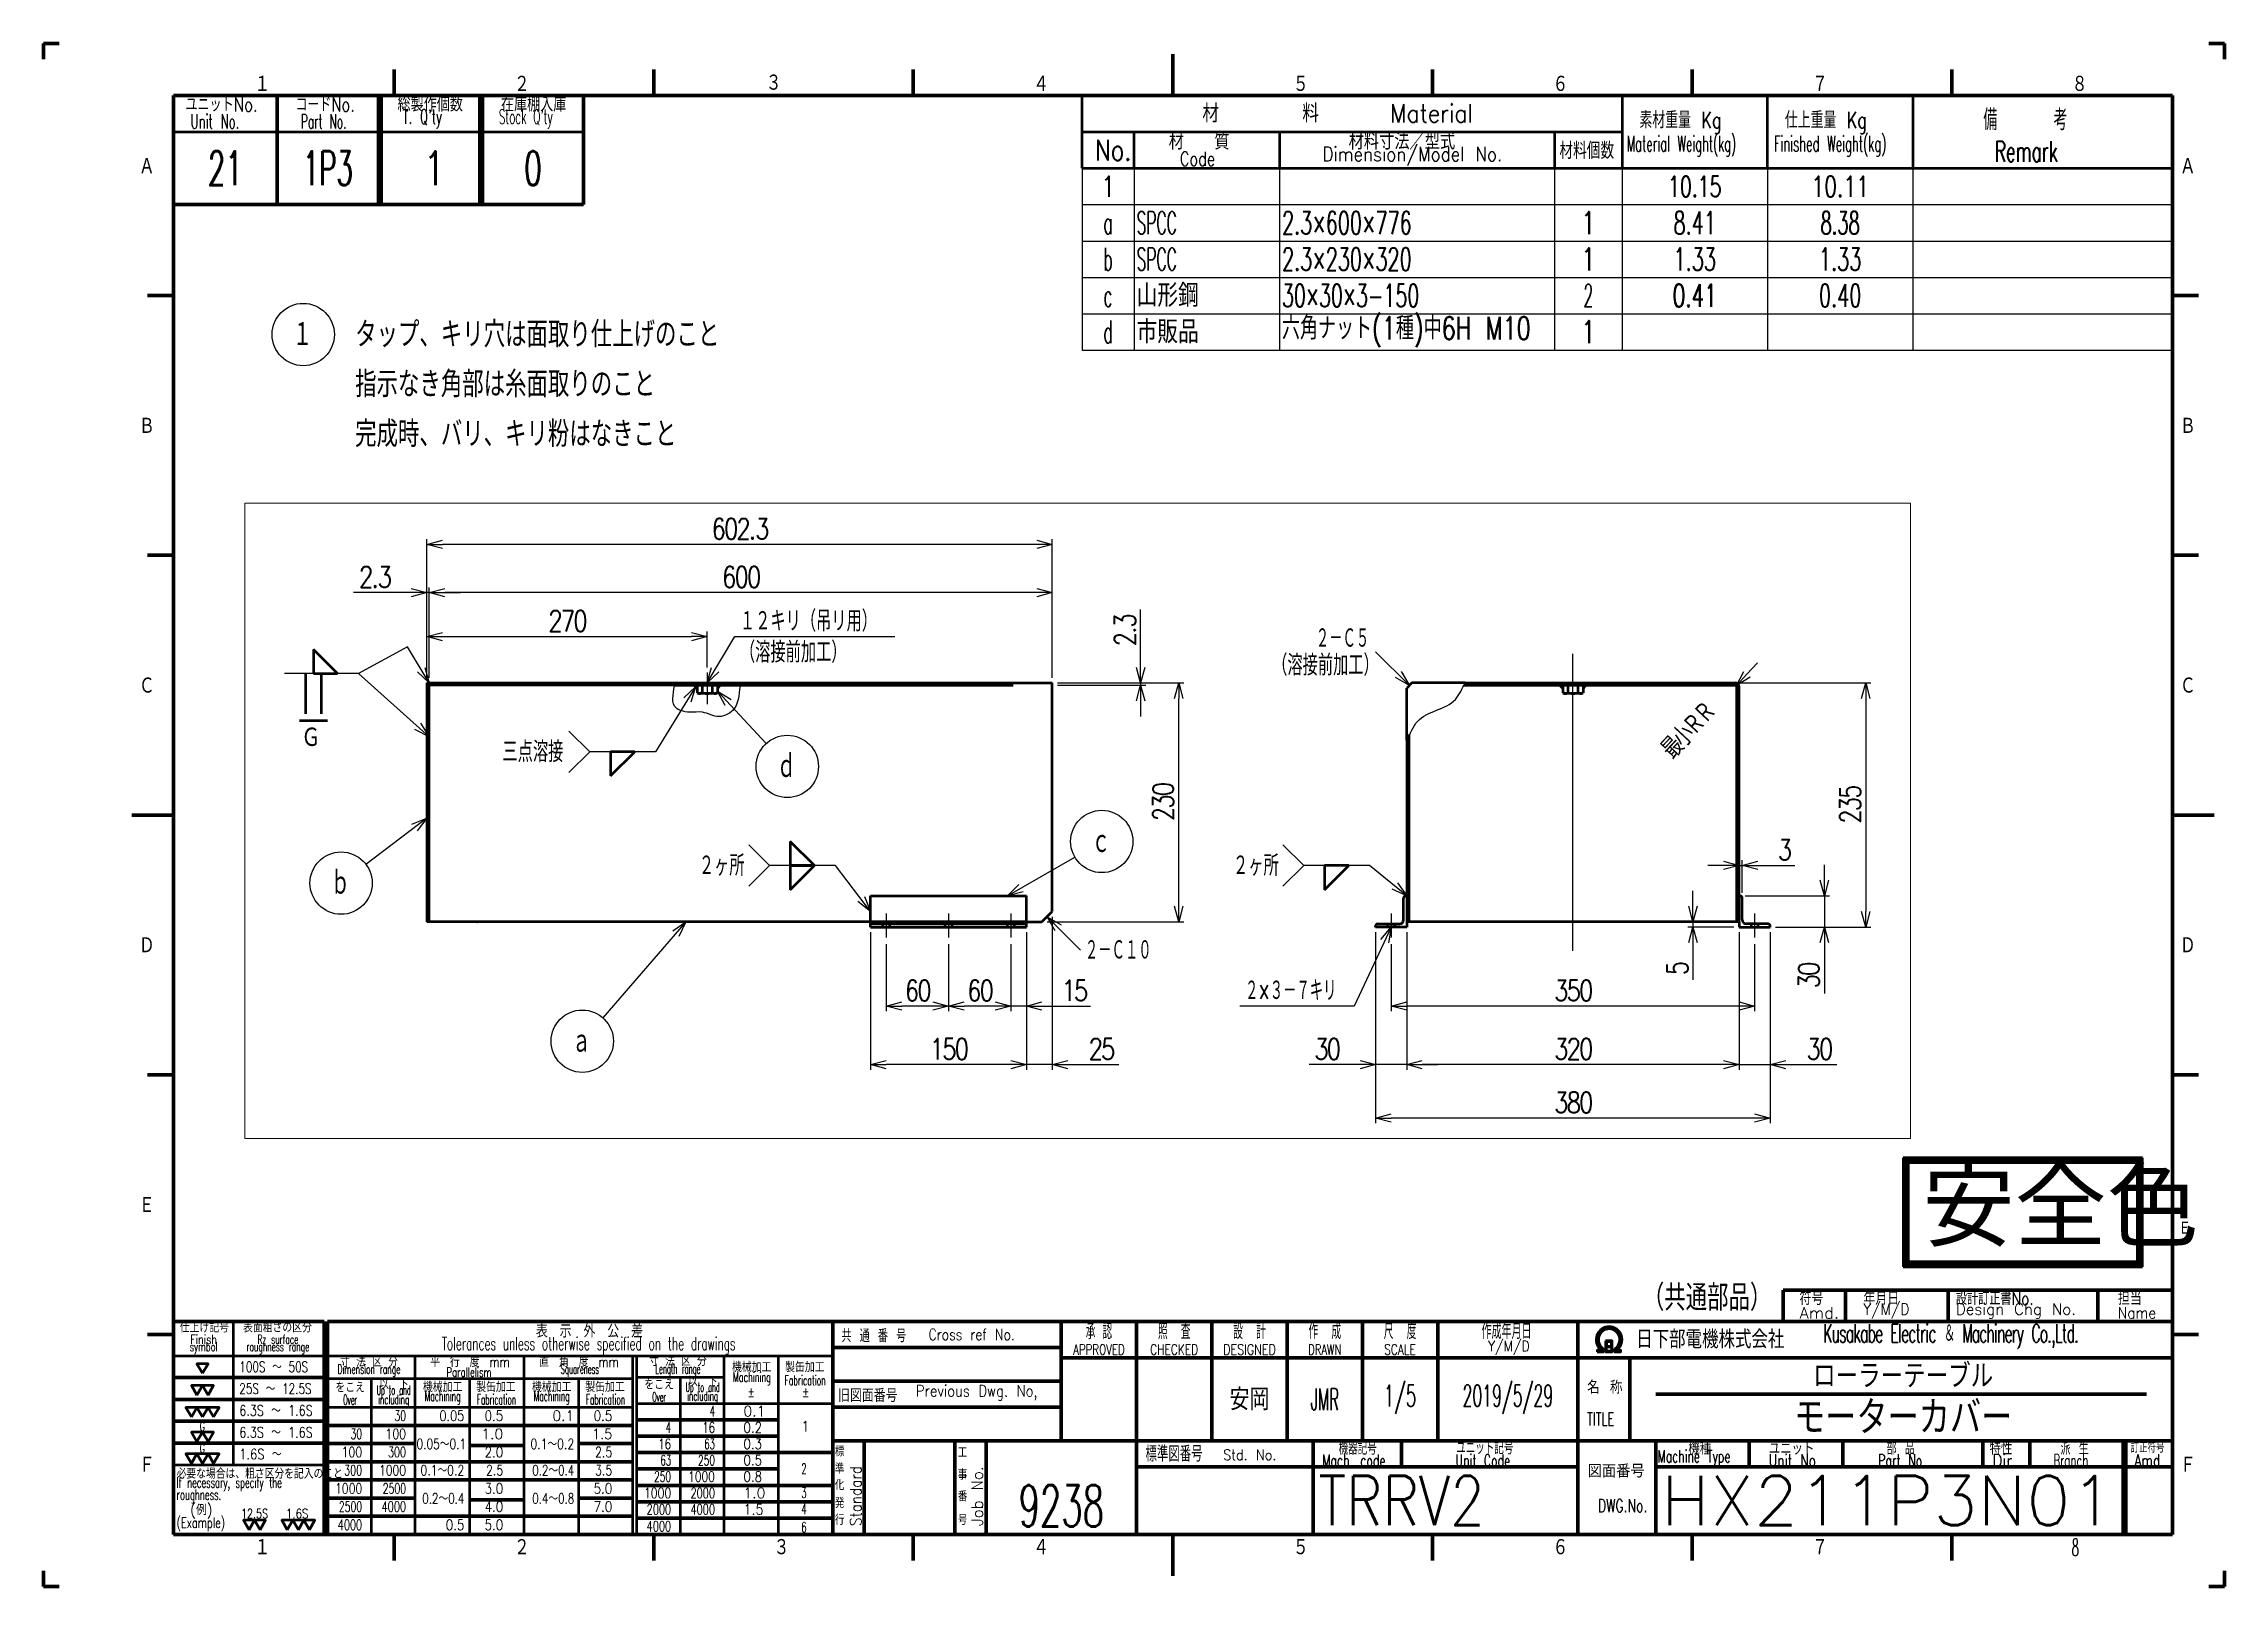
# Paper-space layout 'ICADSX Layout' of a CAD drawing. Header units: millimetres. Extents: x 0 to 420, y 0 to 297.
# The model-space entities are those that its viewports show. They can reach past a viewport. Long polylines and large blocks are cut down to what shows.
import ezdxf

# ---------------------------------------------------------------- set-up
doc = ezdxf.new("R2010")
doc.units = ezdxf.units.MM
doc.header["$LTSCALE"] = 0.826772
doc.linetypes.add('CENTER', pattern=[50.8, 31.75, -6.35, 6.35, -6.35])
doc.linetypes.add('DASHED', pattern=[19.05, 12.7, -6.35])
for name, color, linetype in [('NoLayerName_001', 7, 'Continuous'), ('NoLayerName_002', 7, 'Continuous'), ('NoLayerName_003', 7, 'Continuous'), ('NoLayerName_004', 7, 'Continuous'), ('NoLayerName_005', 7, 'Continuous')]:
    doc.layers.add(name, color=color, linetype=linetype)
doc.layers.add('VIEWPORTS', color=7, linetype='Continuous', plot=False)
doc.styles.get("Standard").update_dxf_attribs({"font": 'txt', "bigfont": 'extfont2'})
doc.dimstyles.get("Standard").update_dxf_attribs({"dimtxt": 2.5, "dimasz": 2.5, "dimexe": 1.25, "dimexo": 0.625, "dimtad": 1, "dimdec": 3, "dimzin": 0, "dimdsep": 46, "dimtxsty": 'Standard', "dimcen": 2.5, "dimadec": 0, "dimazin": 0, "dimtfac": 0.75, "dimtdec": 3, "dimtmove": 0, "dimatfit": 3, "dimfxl": 1, "dimarcsym": 0})

psp = doc.layouts.new('ICADSX Layout')

# ---------------------------------------------------------------- texts
at = {"layer": 'NoLayerName_001', "color": 2, "lineweight": 25, "ltscale": 0.2, "char_height": 2.75, "attachment_point": 7}
for s, insert in [('\\A1;\\W0.7710;ユニットNo.', (27.29, 283.92)), ('\\A1;\\W0.7584;コードNo.', (48.52, 283.92)), ('\\A1;\\W0.8333;総製作個数', (68.16, 283.92)), ('\\A1;\\W0.8333;在庫棚入庫', (88.08, 283.92)), ('\\A1;\\W0.6000;Unit No.', (28.29, 280.64)), ('\\A1;\\W0.5455;Part No.', (49.52, 280.64)), ("\\A1;\\W0.6000;T. Q'ty", (69.16, 280.64)), ("\\A1;\\W0.5263;Stock Q'ty", (87.69, 280.64))]:
    psp.add_mtext(s, dxfattribs=dict(at, insert=insert))
at = {"layer": 'NoLayerName_001', "color": 2, "lineweight": 50, "ltscale": 0.2}
for s, insert, char_height, attachment_point in [('\\A1;\\W0.8333;材\u3000\u3000\u3000\u3000\u3000料', (223.18, 281.82), 3.5, 7), ('\\A1;\\W0.8780;Material', (259.34, 281.82), 3.5, 7), ('\\A1;\\W0.7051;素材重量 Kg', (307.35, 279.63), 3.2, 7), ('\\A1;\\W0.7051;仕上重量 Kg', (335.35, 279.63), 3.2, 7), ('\\A1;\\W0.6081;備     考', (373.58, 280.33), 4, 7), ('\\A1;\\W0.8036;No.', (202.5, 274.5), 4, 7), ('\\A1;\\W0.8333;材\u3000\u3000質', (216.68, 276.59), 3.2, 7), ('\\A1;\\W0.8636;Dimension/Model No.', (246.26, 273.45), 2.75, 7), ('\\A1;\\W0.8333;材料寸法／型式', (251.33, 276.59), 3.2, 7), ('\\A1;\\W0.7500;材料個数', (291.92, 274.79), 3.2, 7), ('\\A1;\\W0.5361;Material Weight(kg)', (304.87, 275.25), 3, 7), ('\\A1;\\W0.5415;Finished Weight(kg)', (333.24, 275.25), 3, 7), ('\\A1;\\W0.6000;Remark', (375.77, 274.25), 4, 7), ('\\A1;\\W0.7500;Code', (218.82, 273.45), 2.75, 7), ('\\A1;\\W0.8333;符号', (338.17, 54.18), 2.5, 7), ('\\A1;\\W0.8750;Y/M/D', (350.49, 51.55), 2.2, 7), ('\\A1;\\W0.8333;年月日', (350.49, 54.18), 2.5, 7), ('\\A1;\\W0.7800;設計訂正書No.', (368.29, 54.18), 2.5, 7), ('\\A1;\\W0.8333;担当', (399.5, 54.18), 2.5, 7), ('\\A1;\\W0.8333;仕上げ記号', (30.97, 48.87), 1.75, 8), ('\\A1;\\W0.8333;表面粗さの区分', (45.03, 48.87), 1.75, 8), ('\\A1;\\W0.8333;表\u3000示\u3000外\u3000公\u3000差', (105.12, 47.88), 2.5, 8), ('\\A1;\\W0.5147;承 認', (203.25, 49.09), 3, 5), ('\\A1;\\W0.4773;照  査', (217.75, 49.09), 3, 5), ('\\A1;\\W0.4773;設  計', (232.25, 49.09), 3, 5), ('\\A1;\\W0.4773;作  成', (246.75, 49.09), 3, 5), ('\\A1;\\W0.4773;尺  度', (261.25, 49.09), 3, 5), ('\\A1;\\W0.5833;作成年月日', (276.94, 47.59), 3, 7), ('\\A1;\\W1.0500;Amd.', (338.17, 51.55), 2.2, 7), ('\\A1;\\W0.5647;\\T0.9000;Kusakabe Electric ＆ Machinery Co.,Ltd.', (342.76, 45.8), 3.5, 7), ('\\A1;\\W0.9671;Design Chg No.', (368.29, 51.55), 2.2, 7), ('\\A1;\\W0.8750;Name', (399.5, 51.55), 2.2, 7), ('\\A1;\\W0.6545;symbol', (30.82, 44.7), 1.75, 8), ('\\A1;\\W0.7714;Finish', (30.82, 46.67), 1.75, 8), ('\\A1;\\W0.6000;roughness range', (45.12, 44.7), 1.75, 8), ('\\A1;\\W0.6000;Rz surface', (45.12, 46.67), 1.75, 8), ('\\A1;\\W0.5909;Tolerances unless otherwise specified on the drawings', (104.97, 44.67), 2.5, 8), ('\\A1;\\W0.7051;共 通 番 号', (159.88, 48.25), 2.5, 5), ('\\A1;\\W0.7905;Cross ref No.', (178.74, 48.5), 2.2, 5), ('\\A1;\\W0.7200;APPROVED', (203.25, 45.59), 2, 5), ('\\A1;\\W0.7500;CHECKED', (217.75, 45.59), 2, 5), ('\\A1;\\W0.7826;DESIGNED', (232.25, 45.59), 2, 5), ('\\A1;\\W0.7031;DRAWN', (246.75, 45.59), 2, 5), ('\\A1;\\W0.7500;SCALE', (261.25, 45.59), 2, 5), ('\\A1;\\W0.8750;Y/M/D', (278.19, 44.59), 2, 7), ('\\A1;\\W0.8233;日下部電機株式会社', (306.72, 45.8), 3.5, 7), ('\\A1;\\W0.7340;100S ～ 50S', (37.69, 41.26), 2, 7), ('\\A1;\\W0.6037;Dimension range', (62.67, 40.36), 1.75, 8), ('\\A1;\\W0.7051;寸 法 区 分', (62.67, 42.21), 2, 8), ('\\A1;\\W0.7609;平\u3000行\u3000度\u3000mm', (82.11, 42.21), 2, 8), ('\\A1;\\W0.6849;Parallelism', (81.93, 40.36), 1.75, 8), ('\\A1;\\W0.7609;直\u3000角\u3000度\u3000mm', (103.11, 42.21), 2, 8), ('\\A1;\\W0.5500;Squareness', (103.26, 40.36), 1.75, 8), ('\\A1;\\W0.7051;寸 法 区 分', (122.17, 42.39), 1.9, 8), ('\\A1;\\W0.5000;Length range', (122.17, 40.31), 1.9, 8), ('\\A1;\\W0.8333;機械加工', (136.38, 41.24), 1.9, 8), ('\\A1;\\W0.8333;製缶加工', (146.61, 41.24), 1.9, 8), ('\\A1;\\W0.7353;25S ～ 12.5S', (37.69, 37.06), 2, 7), ('\\A1;\\W0.8333;をこえ', (59.04, 37.35), 1.9, 8), ('\\A1;\\W0.4500;Up to and', (67.42, 36.3), 1.8, 8), ('\\A1;\\W0.8333;以\u3000下', (67.44, 37.95), 1.9, 8), ('\\A1;\\W0.8333;機械加工', (76.85, 37.42), 1.9, 8), ('\\A1;\\W0.8333;製缶加工', (87.11, 37.42), 1.9, 8), ('\\A1;\\W0.8333;機械加工', (97.85, 37.42), 1.9, 8), ('\\A1;\\W0.8333;製缶加工', (108.11, 37.42), 1.9, 8), ('\\A1;\\W0.8333;をこえ', (118.54, 37.9), 1.9, 8), ('\\A1;\\W0.4500;Up to and', (126.92, 36.85), 1.8, 8), ('\\A1;\\W0.8333;以\u3000下', (126.94, 38.5), 1.9, 8), ('\\A1;\\W0.5870;Machining', (136.42, 38.72), 1.9, 8), ('\\A1;\\W0.8333;±', (136.27, 36.46), 1.9, 8), ('\\A1;\\W0.5690;Fabrication', (146.67, 38.72), 1.9, 8), ('\\A1;\\W0.8333;±', (146.77, 36.46), 1.9, 8), ('\\A1;\\W0.8333;旧図面番号', (153, 35.5), 2.5, 7), ('\\A1;\\W0.8407;Previous Dwg. No,', (168.01, 35.8), 2.2, 7), ('\\A1;\\W0.8824;名 称', (297.26, 37.07), 2.5, 7), ('\\A1;\\W0.7867;6.3S ～ 1.6S', (37.69, 32.86), 2, 7), ('\\A1;\\W0.4500;Over', (59.04, 34.92), 2, 8), ('\\A1;\\W0.5651;including', (67.44, 34.48), 1.8, 8), ('\\A1;\\W0.6545;30', (69.8, 31.85), 2, 9), ('\\A1;\\W0.5283;Machining', (76.85, 34.99), 2, 8), ('\\A1;\\W0.8000;0.05', (81.02, 31.85), 2, 9), ('\\A1;\\W0.5121;Fabrication', (87.22, 34.99), 2, 8), ('\\A1;\\W0.8308;0.5', (88.51, 31.85), 2, 9), ('\\A1;\\W0.5283;Machining', (97.85, 34.99), 2, 8), ('\\A1;\\W0.9818;0.1', (102.19, 31.85), 2, 9), ('\\A1;\\W0.5121;Fabrication', (108.22, 34.99), 2, 8), ('\\A1;\\W0.8308;0.5', (109.51, 31.85), 2, 9), ('\\A1;\\W0.4500;Over', (118.54, 35.57), 1.8, 8), ('\\A1;\\W0.5651;including', (126.94, 35.13), 1.8, 8), ('\\A1;\\W0.6000;4', (129.3, 32.73), 2, 9), ('\\A1;\\W0.9818;0.1', (134.79, 32.73), 2, 7), ('\\A1;\\W0.6000;G', (31.04, 29.89), 1.8, 9), ('\\A1;\\W0.7867;6.3S ～ 1.6S', (37.69, 28.66), 2, 7), ('\\A1;\\W0.6545;30', (61.35, 28.35), 2, 9), ('\\A1;\\W0.7714;100', (69.8, 28.35), 2, 9), ('\\A1;\\W0.9818;1.0', (88.51, 28.35), 2, 9), ('\\A1;\\W0.9000;1.5', (109.51, 28.35), 2, 9), ('\\A1;\\W0.6000;4', (120.85, 29.58), 2, 9), ('\\A1;\\W0.7200;16', (129.3, 29.58), 2, 9), ('\\A1;\\W0.8308;0.2', (134.79, 29.58), 2, 7), ('\\A1;\\W0.9000;1', (145.92, 29.81), 2, 7), ('\\A1;\\W0.6429;TITLE', (297.26, 30.99), 2.5, 7), ('\\A1;\\W0.6000;G', (31.04, 25.69), 1.8, 9), ('\\A1;\\W0.8065;1.6S ～ ', (37.69, 24.46), 2, 7), ('\\A1;\\W0.7714;100', (61.35, 24.85), 2, 9), ('\\A1;\\W0.6750;300', (69.8, 24.85), 2, 9), ('\\A1;\\W0.7459;0.05～0.1', (81.36, 26.42), 2, 9), ('\\A1;\\W0.8308;2.0', (88.51, 24.85), 2, 9), ('\\A1;\\W0.7692;0.1～0.2', (102.19, 26.42), 2, 9), ('\\A1;\\W0.7714;2.5', (109.51, 24.85), 2, 9), ('\\A1;\\W0.7200;16', (120.85, 26.43), 2, 9), ('\\A1;\\W0.6000;63', (120.85, 23.28), 2, 9), ('\\A1;\\W0.6353;250', (129.3, 23.28), 2, 9), ('\\A1;\\W0.6000;63', (129.3, 26.43), 2, 9), ('\\A1;\\W0.8308;0.3', (134.79, 26.43), 2, 7), ('\\A1;\\W0.8308;0.5', (134.79, 23.28), 2, 7), ('\\A1;\\W0.8333;標', (152.39, 25.01), 2, 7), ('\\A1;\\W0.8333;工', (176.06, 24.81), 2, 7), ('\\A1;\\W0.6667;標準図番号', (212.21, 24.02), 3, 7), ('\\A1;\\W0.9000;Std. No.', (227.18, 24.32), 2, 7), ('\\A1;\\W0.6429;Mach. code', (246.24, 23.01), 2.4, 7), ('\\A1;\\W0.6667;機器記号', (249.42, 25.34), 2.5, 7), ('\\A1;\\W0.6480;Unit Code', (271.9, 23.01), 2.4, 7), ('\\A1;\\W0.6667;ユニット記号', (272.06, 25.43), 2.5, 7), ('\\A1;\\W0.6353;Machine Type', (310.83, 23.03), 2.4, 7), ('\\A1;\\W0.8333;機種', (316.76, 25.34), 2.4, 7), ('\\A1;\\W0.8333;ユニット', (332.24, 25.34), 2.4, 7), ('\\A1;\\W0.7200;Unit No.', (332.25, 23.03), 2.4, 7), ('\\A1;\\W0.6545;Part No.', (353.3, 23.03), 2.4, 7), ('\\A1;\\W0.7353;部 品', (354.93, 25.34), 2.4, 7), ('\\A1;\\W0.8333;特性', (374.77, 25.34), 2.4, 7), ('\\A1;\\W0.9000;Dir.', (375.3, 23.03), 2.4, 7), ('\\A1;\\W0.6000;Branch', (387.07, 23.03), 2.4, 7), ('\\A1;\\W0.7353;派 生', (388.43, 25.34), 2.4, 7), ('\\A1;\\W0.5833;訂正符号', (401.94, 25.74), 2, 7), ('\\A1;\\W0.7200;Amd.', (402.67, 23.03), 2.4, 7), ('\\A1;\\W0.7083;必要な場合は、粗さ区分を記入のこと', (25.61, 20.72), 1.9, 7), ('\\A1;\\W0.5851;If necessary, specify the', (25.61, 18.32), 2, 7), ('\\A1;\\W0.6750;300', (61.35, 21.35), 2, 9), ('\\A1;\\W0.7579;1000', (69.8, 21.35), 2, 9), ('\\A1;\\W0.7692;0.1～0.2', (81.02, 21.35), 2, 9), ('\\A1;\\W0.7714;2.5', (88.51, 21.35), 2, 9), ('\\A1;\\W0.7229;0.2～0.4', (102.19, 21.35), 2, 9), ('\\A1;\\W0.7714;3.5', (109.51, 21.35), 2, 9), ('\\A1;\\W0.6353;250', (120.85, 20.13), 2, 9), ('\\A1;\\W0.7579;1000', (129.3, 20.13), 2, 9), ('\\A1;\\W0.8308;0.8', (134.79, 20.13), 2, 7), ('\\A1;\\W0.6000;2', (145.92, 21.65), 2, 7), ('\\A1;\\W0.8333;準', (152.39, 21.69), 2, 7), ('\\A1;\\W0.8333;事', (176.06, 20.51), 2, 7), ('\\A1;図面番号', (297.36, 20.95), 2.5, 7), ('\\A1;\\W0.5893;roughness.', (25.61, 15.99), 2, 7), ('\\A1;\\W0.7579;1000', (61.35, 17.85), 2, 9), ('\\A1;\\W0.6545;2500', (69.8, 17.85), 2, 9), ('\\A1;\\W0.7229;0.2～0.4', (81.02, 15.93), 2, 9), ('\\A1;\\W0.8308;3.0', (88.51, 17.85), 2, 9), ('\\A1;\\W0.7229;0.4～0.8', (102.19, 15.93), 2, 9), ('\\A1;\\W0.8308;5.0', (109.51, 17.85), 2, 9), ('\\A1;\\W0.7579;1000', (120.85, 16.98), 2, 9), ('\\A1;\\W0.6857;2000', (129.3, 16.98), 2, 9), ('\\A1;\\W0.9818;1.0', (134.79, 16.98), 2, 7), ('\\A1;\\W0.6000;3', (145.92, 17.04), 2, 7), ('\\A1;\\W0.8333;化', (152.39, 18.53), 2, 7), ('\\A1;\\W0.8333;発', (152.39, 15.05), 2, 7), ('\\A1;\\W0.8333;番', (176.06, 16.34), 2, 7), ('\\A1;\\W0.6894;(Example)', (25.61, 10.6), 2, 7), ('\\A1;\\W0.9474;(例)', (28.2, 13.08), 2, 7), ('\\A1;\\W0.7500;12.5S', (38.03, 13.1), 1.8, 7), ('\\A1;\\W0.8000;1.6S', (46.68, 13.1), 1.8, 7), ('\\A1;\\W0.6857;4000', (61.35, 10.85), 2, 9), ('\\A1;\\W0.6545;2500', (61.35, 14.35), 2, 9), ('\\A1;\\W0.6857;4000', (69.8, 14.35), 2, 9), ('\\A1;\\W0.8308;0.5', (81.02, 10.85), 2, 9), ('\\A1;\\W0.8308;4.0', (88.51, 14.35), 2, 9), ('\\A1;\\W0.8308;5.0', (88.51, 10.85), 2, 9), ('\\A1;\\W0.8308;7.0', (109.51, 14.35), 2, 9), ('\\A1;\\W0.6857;2000', (120.85, 13.83), 2, 9), ('\\A1;\\W0.6857;4000', (129.3, 13.83), 2, 9), ('\\A1;\\W0.9000;1.5', (134.79, 13.83), 2, 7), ('\\A1;\\W0.6000;4', (145.92, 13.89), 2, 7), ('\\A1;\\W0.8333;行', (152.39, 11.82), 2, 7), ('\\A1;\\W0.8333;号', (176.06, 11.82), 2, 7), ('\\A1;\\W0.7000;DWG.No.', (304.11, 15.54), 2.5, 5), ('\\A1;\\W0.6857;4000', (120.85, 10.58), 2, 9), ('\\A1;\\W0.6000;6', (145.92, 10.39), 2, 7)]:
    psp.add_mtext(s, dxfattribs=dict(at, insert=insert, char_height=char_height, attachment_point=attachment_point))
at = {"layer": 'NoLayerName_001', "color": 2, "lineweight": 50, "ltscale": 0.2, "char_height": 2.2, "attachment_point": 7, "rotation": 90}
for s, insert in [('\\A1;\\W0.8750;Standard', (157.52, 11.63)), ('\\A1;\\W0.9671;Job No.', (180.91, 11.63))]:
    psp.add_mtext(s, dxfattribs=dict(at, insert=insert))
at = {"layer": 'NoLayerName_004', "color": 2, "lineweight": 100, "ltscale": 0.2, "char_height": 5, "attachment_point": 7}
for s, insert in [('\\A1;\\W0.7500;タップ、キリ穴は面取り仕上げのこと', (60, 238.5)), ('\\A1;\\W0.7500;指示なき角部は糸面取りのこと', (60, 228.9)), ('\\A1;\\W0.7500;完成時、バリ、キリ粉はなきこと', (60, 219.3)), ('\\A1;\\W0.7500;（共通部品）', (308, 53))]:
    psp.add_mtext(s, dxfattribs=dict(at, insert=insert))
at = {"layer": 'NoLayerName_005', "color": 7, "lineweight": 100, "ltscale": 0.2}
for s, insert, char_height, attachment_point in [('\\A1;\\W0.8333;１', (40.6, 287.58), 3.3108, 7), ('\\A1;\\W0.8333;２', (90.6, 287.58), 3.3108, 7), ('\\A1;\\W0.8333;３', (140.6, 289.47), 3.3108, 5), ('\\A1;\\W0.8333;４', (190.6, 287.58), 3.3108, 7), ('\\A1;\\W0.8333;５', (240.6, 287.58), 3.3108, 7), ('\\A1;\\W0.8333;６', (290.6, 287.58), 3.3108, 7), ('\\A1;\\W0.8333;７', (340.6, 287.58), 3.3108, 7), ('\\A1;\\W0.8333;８', (390.6, 287.58), 3.3108, 7), ('\\A1;\\W0.8333;Ａ', (18.36, 271.74), 3.3108, 7), ('\\A1;\\W0.8333;Ａ', (411.44, 271.74), 3.3108, 7), ('\\A1;\\W0.8333;Ｂ', (18.36, 221.74), 3.3108, 7), ('\\A1;\\W0.8333;Ｂ', (411.44, 221.74), 3.3108, 7), ('\\A1;\\W0.8333;Ｃ', (18.36, 171.74), 3.3108, 7), ('\\A1;\\W0.8333;Ｃ', (411.44, 171.74), 3.3108, 7), ('\\A1;\\W0.8333;Ｄ', (18.36, 121.74), 3.3108, 7), ('\\A1;\\W0.8333;Ｄ', (411.44, 121.74), 3.3108, 7), ('\\A1;\\W0.8333;Ｅ', (18.36, 71.74), 3.3108, 7), ('\\A1;\\W0.8333;Ｅ', (411.15, 67.64), 2.6486, 7), ('\\A1;\\W0.8333;Ｆ', (18.36, 21.74), 3.3108, 7), ('\\A1;\\W0.8333;Ｆ', (411.44, 21.74), 3.3108, 7), ('\\A1;\\W0.8333;１', (40.6, 5.87), 3.3108, 7), ('\\A1;\\W0.8333;２', (90.6, 5.87), 3.3108, 7), ('\\A1;\\W0.8333;３', (140.6, 5.87), 3.3108, 7), ('\\A1;\\W0.8333;４', (190.6, 5.87), 3.3108, 7), ('\\A1;\\W0.8333;５', (240.6, 5.87), 3.3108, 7), ('\\A1;\\W0.8333;６', (290.6, 5.87), 3.3108, 7), ('\\A1;\\W0.8333;７', (340.6, 5.87), 3.3108, 7), ('\\A1;\\W0.5000;8', (390.6, 5.87), 3.3108, 7)]:
    psp.add_mtext(s, dxfattribs=dict(at, insert=insert, char_height=char_height, attachment_point=attachment_point))

msp = doc.modelspace()

# ---------------------------------------------------------------- texts
at = {"layer": 'NoLayerName_001', "color": 2, "lineweight": 50, "insert": (813.9806, 246.95), "char_height": 20, "attachment_point": 4}
msp.add_mtext('\\A1;\\W0.6667;（溶接前加工）', dxfattribs=at)

# ---------------------------------------------------------------- blocks, each defined once
blk = doc.blocks.new('JZB_0001')
at = {"layer": 'NoLayerName_002', "linetype": 'Continuous', "lineweight": 25}
h = blk.add_hatch(dxfattribs=at)
h.set_pattern_fill('JIS_RC_10', color=2, scale=0.02)
h.paths.add_polyline_path([(46.12, 21), (0, 21), (0, 0), (46.12, 0)])
h.paths.add_polyline_path([(45.12, 20), (1, 20), (1, 1), (45.12, 1)])
at = {"layer": 'NoLayerName_002', "color": 2, "linetype": 'Continuous', "lineweight": 50}
for p, q in [((0, 21), (0, 0)), ((46.12, 21), (0, 21)), ((46.12, 0), (46.12, 21)), ((1, 20), (1, 1)), ((45.12, 20), (1, 20)), ((45.12, 1), (45.12, 20)), ((0, 0), (46.12, 0)), ((1, 1), (45.12, 1))]:
    blk.add_line(p, q, dxfattribs=at)
at = {"layer": 'NoLayerName_002', "color": 2, "lineweight": 50, "insert": (3.74, 3.87), "char_height": 13, "attachment_point": 7}
blk.add_mtext('\\f‚‚ ƒƒƒƒ|b0|c128|p49;\\A1;安全色', dxfattribs=at)
blk = doc.blocks.new('JZB_0002')
at = {"layer": 'NoLayerName_001', "color": 21, "linetype": 'Continuous', "lineweight": 25}
for p, q in [((0, 7), (0, 0)), ((10, 7), (10, 0)), ((38, 7), (38, 0)), ((91, 7), (91, 0)), ((104, 7), (104, 0)), ((132, 7), (132, 0)), ((160, 7), (160, 0)), ((0, 0), (10, 0)), ((10, 0), (38, 0)), ((38, 0), (91, 0)), ((91, 0), (104, 0)), ((104, 0), (132, 0)), ((132, 0), (160, 0)), ((160, 0), (210, 0))]:
    blk.add_line(p, q, dxfattribs=at)
at = {"layer": 'NoLayerName_001', "color": 2, "lineweight": 50, "char_height": 4, "attachment_point": 5}
for s, insert in [('\\A1;\\W0.7500;1', (5, 3.5)), ('\\A1;\\W0.6667;10.15 ', (118, 3.5)), ('\\A1;\\W0.7200;10.11 ', (146, 3.5))]:
    blk.add_mtext(s, dxfattribs=dict(at, insert=insert))
blk = doc.blocks.new('JZB_0003')
at = {"layer": 'NoLayerName_001', "color": 21, "linetype": 'Continuous', "lineweight": 25}
for p, q in [((0, 7), (0, 0)), ((10, 7), (10, 0)), ((38, 7), (38, 0)), ((91, 7), (91, 0)), ((104, 7), (104, 0)), ((132, 7), (132, 0)), ((160, 7), (160, 0)), ((0, 0), (10, 0)), ((10, 0), (38, 0)), ((38, 0), (91, 0)), ((91, 0), (104, 0)), ((104, 0), (132, 0)), ((132, 0), (160, 0)), ((160, 0), (210, 0))]:
    blk.add_line(p, q, dxfattribs=at)
at = {"layer": 'NoLayerName_001', "color": 2, "lineweight": 50, "char_height": 4.36}
for s, insert, attachment_point in [('\\A1;\\W0.5000;a', (5, 3.5), 5), ('\\A1;\\W0.5000;SPCC', (10.5, 3.5), 4), ('\\A1;\\W0.6250;2.3×600×776', (38.5, 3.5), 4), ('\\A1;\\W0.7500;1', (97.5, 3.5), 5), ('\\A1;\\W0.6250;8.41 ', (118, 3.5), 5), ('\\A1;\\W0.5769;8.38 ', (146, 3.5), 5)]:
    blk.add_mtext(s, dxfattribs=dict(at, insert=insert, attachment_point=attachment_point))
blk = doc.blocks.new('JZB_0004')
at = {"layer": 'NoLayerName_001', "color": 21, "linetype": 'Continuous', "lineweight": 25}
for p, q in [((0, 7), (0, 0)), ((10, 7), (10, 0)), ((38, 7), (38, 0)), ((91, 7), (91, 0)), ((104, 7), (104, 0)), ((132, 7), (132, 0)), ((160, 7), (160, 0)), ((0, 0), (10, 0)), ((10, 0), (38, 0)), ((38, 0), (91, 0)), ((91, 0), (104, 0)), ((104, 0), (132, 0)), ((132, 0), (160, 0)), ((160, 0), (210, 0))]:
    blk.add_line(p, q, dxfattribs=at)
at = {"layer": 'NoLayerName_001', "color": 2, "lineweight": 50, "char_height": 4.36}
for s, insert, attachment_point in [('\\A1;\\W0.5000;b', (5, 3.5), 5), ('\\A1;\\W0.5000;SPCC', (10.5, 3.5), 4), ('\\A1;\\W0.6250;2.3×230×320', (38.5, 3.5), 4), ('\\A1;\\W0.7500;1', (97.5, 3.5), 5), ('\\A1;\\W0.6250;1.33 ', (118, 3.5), 5), ('\\A1;\\W0.6250;1.33 ', (146, 3.5), 5)]:
    blk.add_mtext(s, dxfattribs=dict(at, insert=insert, attachment_point=attachment_point))
blk = doc.blocks.new('JZB_0005')
at = {"layer": 'NoLayerName_001', "color": 21, "linetype": 'Continuous', "lineweight": 25}
for p, q in [((0, 7), (0, 0)), ((10, 7), (10, 0)), ((38, 7), (38, 0)), ((91, 7), (91, 0)), ((104, 7), (104, 0)), ((132, 7), (132, 0)), ((160, 7), (160, 0)), ((0, 0), (10, 0)), ((10, 0), (38, 0)), ((38, 0), (91, 0)), ((91, 0), (104, 0)), ((104, 0), (132, 0)), ((132, 0), (160, 0)), ((160, 0), (210, 0))]:
    blk.add_line(p, q, dxfattribs=at)
at = {"layer": 'NoLayerName_001', "color": 2, "lineweight": 50, "char_height": 4.36}
for s, insert, attachment_point in [('\\A1;\\W0.5000;c', (5, 3.5), 5), ('\\A1;\\W0.8333;山形鋼', (10.5, 3.5), 4), ('\\A1;\\W0.6151;30×30×3-150', (38.5, 3.5), 4), ('\\A1;\\W0.5000;2', (97.5, 3.5), 5), ('\\A1;\\W0.6522;0.41 ', (118, 3.5), 5), ('\\A1;\\W0.6250;0.40 ', (146, 3.5), 5)]:
    blk.add_mtext(s, dxfattribs=dict(at, insert=insert, attachment_point=attachment_point))
blk = doc.blocks.new('JZB_0006')
at = {"layer": 'NoLayerName_001', "color": 21, "linetype": 'Continuous', "lineweight": 25}
for p, q in [((0, 7), (0, 0)), ((10, 7), (10, 0)), ((38, 7), (38, 0)), ((91, 7), (91, 0)), ((104, 7), (104, 0)), ((132, 7), (132, 0)), ((160, 7), (160, 0)), ((0, 0), (10, 0)), ((10, 0), (38, 0)), ((38, 0), (91, 0)), ((91, 0), (104, 0)), ((104, 0), (132, 0)), ((132, 0), (160, 0)), ((160, 0), (210, 0))]:
    blk.add_line(p, q, dxfattribs=at)
at = {"layer": 'NoLayerName_001', "color": 2, "lineweight": 50, "char_height": 4.36}
for s, insert, attachment_point in [('\\A1;\\W0.5000;d', (5, 3.5), 5), ('\\A1;\\W0.8333;市販品', (10.5, 3.5), 4), ('\\A1;\\W0.7233;六角ナット(1種)中6H M10', (38.5, 3.5), 4), ('\\A1;\\W0.7500;1', (97.5, 3.5), 5)]:
    blk.add_mtext(s, dxfattribs=dict(at, insert=insert, attachment_point=attachment_point))
blk = doc.blocks.new('JZB_0007')
at = {"layer": 'NoLayerName_001', "color": 2, "lineweight": 50, "attachment_point": 5}
for s, insert, char_height in [('\\A1;\\W0.8333;ローラーテーブル', (171.73, 29), 4.73), ('\\A1;\\W0.8333;安岡', (45.85, 24.5), 4.18), ('\\A1;\\W0.5000;JMR', (60.35, 24.5), 4.18), ('\\A1;\\W0.5625;1/5', (74.85, 24.5), 4.18), ('\\A1;\\W0.5294;2019/5/29', (95.6, 24.5), 4.18), ('\\A1;\\W0.8333;モーターカバー', (171.73, 21), 6.55)]:
    blk.add_mtext(s, dxfattribs=dict(at, insert=insert, char_height=char_height))
at = {"layer": 'NoLayerName_001', "color": 7, "lineweight": 50}
for s, insert, char_height, attachment_point in [('\\A1;\\W0.8203;TRRV2', (59.1, 5), 9.5, 4), ('\\A1;\\W1.0472;HX211P3N01', (125.1, 5), 9.5, 4), ('\\A1;\\W0.6000;9238', (9.6, 0), 8, 8)]:
    blk.add_mtext(s, dxfattribs=dict(at, insert=insert, char_height=char_height, attachment_point=attachment_point))
blk = doc.blocks.new('JZB_0008')
at = {"layer": 'NoLayerName_001', "color": 2, "lineweight": 50, "char_height": 6.55, "attachment_point": 5}
for s, insert in [('\\A1;\\W0.6000;21', (3.27, 3.27)), ('\\A1;\\W0.5625;1P3', (23.02, 3.27)), ('\\A1;\\W0.7500;1', (43.52, 3.27)), ('\\A1;\\W0.6000;0', (62.52, 3.27))]:
    blk.add_mtext(s, dxfattribs=dict(at, insert=insert))
blk = doc.blocks.new('DIM_0001')
at = {"color": 3, "linetype": 'Continuous', "lineweight": 25}
blk.add_circle((6, 6), 6, dxfattribs=at)
at = {"color": 2, "linetype": 'Continuous', "lineweight": 50, "width": 0.666667}
blk.add_text('１', height=5, dxfattribs=at).set_placement((4, 3.5))
blk = doc.blocks.new('_OPEN30')
at = {"color": 0, "linetype": 'ByBlock', "lineweight": -2}
for p, q in [((-1, 0.267949), (0, 0)), ((0, 0), (-1, -0.267949)), ((0, 0), (-1, 0))]:
    blk.add_line(p, q, dxfattribs=at)
blk = doc.blocks.new('*D39')
at = {"layer": 'Defpoints', "color": 0}
for p in [(427.3, -5), (577.3, -5), (427.3, -137.4)]:
    blk.add_point(p, dxfattribs=at)
at = {"layer": 'NoLayerName_001', "color": 0, "linetype": 'Continuous', "lineweight": 25}
for p, q in [((427.3, -10), (427.3, -142.4)), ((577.3, -10), (577.3, -142.4)), ((562.3, -137.4), (442.3, -137.4))]:
    blk.add_line(p, q, dxfattribs=at)
at = {"layer": 'NoLayerName_001', "color": 0, "lineweight": 25, "xscale": 15, "yscale": 15, "zscale": 15}
for p, rotation in [((427.3, -137.4), 180), ((577.3, -137.4), 360)]:
    blk.add_blockref('_OPEN30', p, dxfattribs=dict(at, rotation=rotation))
at = {"layer": 'NoLayerName_001', "color": 2, "lineweight": 50, "insert": (502.3, -122.4), "char_height": 20, "attachment_point": 5}
blk.add_mtext('\\W0.8000;\\T0.8750;150', dxfattribs=at)
blk = doc.blocks.new('*D40')
at = {"layer": 'Defpoints', "color": 0}
for p in [(602.3, 10), (577.3, -5), (577.3, -137.4)]:
    blk.add_point(p, dxfattribs=at)
at = {"layer": 'NoLayerName_001', "color": 0, "linetype": 'Continuous', "lineweight": 25}
for p, q in [((602.3, 5), (602.3, -142.4)), ((577.3, -10), (577.3, -142.4)), ((562.3, -137.4), (547.3, -137.4)), ((602.3, -137.4), (577.3, -137.4)), ((602.3, -137.4), (666.3, -137.4)), ((617.3, -137.4), (632.3, -137.4))]:
    blk.add_line(p, q, dxfattribs=at)
at = {"layer": 'NoLayerName_001', "color": 0, "lineweight": 25, "xscale": 15, "yscale": 15, "zscale": 15}
blk.add_blockref('_OPEN30', (577.3, -137.4), dxfattribs=at)
at = {"layer": 'NoLayerName_001', "color": 0, "lineweight": 25, "xscale": 15, "yscale": 15, "zscale": 15, "rotation": 180}
blk.add_blockref('_OPEN30', (602.3, -137.4), dxfattribs=at)
at = {"layer": 'NoLayerName_001', "color": 2, "lineweight": 50, "insert": (649.3, -122.4), "char_height": 20, "attachment_point": 5}
blk.add_mtext('\\W0.8000;\\T0.8750;25', dxfattribs=at)
blk = doc.blocks.new('*D41')
at = {"layer": 'Defpoints', "color": 0}
for p in [(502.3, -16.5), (562.3, -16.5), (502.3, -81.1)]:
    blk.add_point(p, dxfattribs=at)
at = {"layer": 'NoLayerName_001', "color": 0, "linetype": 'Continuous', "lineweight": 25}
for p, q in [((502.3, -21.5), (502.3, -86.1)), ((562.3, -21.5), (562.3, -86.1)), ((547.3, -81.1), (517.3, -81.1))]:
    blk.add_line(p, q, dxfattribs=at)
at = {"layer": 'NoLayerName_001', "color": 0, "lineweight": 25, "xscale": 15, "yscale": 15, "zscale": 15}
for p, rotation in [((502.3, -81.1), 180), ((562.3, -81.1), 360)]:
    blk.add_blockref('_OPEN30', p, dxfattribs=dict(at, rotation=rotation))
at = {"layer": 'NoLayerName_001', "color": 2, "lineweight": 50, "insert": (532.3, -66.1), "char_height": 20, "attachment_point": 5}
blk.add_mtext('\\W0.8000;\\T0.8750;60', dxfattribs=at)
blk = doc.blocks.new('*D42')
at = {"layer": 'Defpoints', "color": 0}
for p in [(442.3, -16.5), (502.3, -16.5), (442.3, -81.1)]:
    blk.add_point(p, dxfattribs=at)
at = {"layer": 'NoLayerName_001', "color": 0, "linetype": 'Continuous', "lineweight": 25}
for p, q in [((442.3, -21.5), (442.3, -86.1)), ((502.3, -21.5), (502.3, -86.1)), ((487.3, -81.1), (457.3, -81.1))]:
    blk.add_line(p, q, dxfattribs=at)
at = {"layer": 'NoLayerName_001', "color": 0, "lineweight": 25, "xscale": 15, "yscale": 15, "zscale": 15}
for p, rotation in [((442.3, -81.1), 180), ((502.3, -81.1), 360)]:
    blk.add_blockref('_OPEN30', p, dxfattribs=dict(at, rotation=rotation))
at = {"layer": 'NoLayerName_001', "color": 2, "lineweight": 50, "insert": (472.3, -66.1), "char_height": 20, "attachment_point": 5}
blk.add_mtext('\\W0.8000;\\T0.8750;60', dxfattribs=at)
blk = doc.blocks.new('*D43')
at = {"layer": 'Defpoints', "color": 0}
for p in [(562.3, -16.5), (577.3, -5), (562.3, -81.1)]:
    blk.add_point(p, dxfattribs=at)
at = {"layer": 'NoLayerName_001', "color": 0, "linetype": 'Continuous', "lineweight": 25}
for p, q in [((577.3, -10), (577.3, -86.1)), ((562.3, -21.5), (562.3, -86.1)), ((547.3, -81.1), (532.3, -81.1)), ((577.3, -81.1), (562.3, -81.1)), ((577.3, -81.1), (639, -81.1)), ((592.3, -81.1), (607.3, -81.1))]:
    blk.add_line(p, q, dxfattribs=at)
at = {"layer": 'NoLayerName_001', "color": 0, "lineweight": 25, "xscale": 15, "yscale": 15, "zscale": 15}
blk.add_blockref('_OPEN30', (562.3, -81.1), dxfattribs=at)
at = {"layer": 'NoLayerName_001', "color": 0, "lineweight": 25, "xscale": 15, "yscale": 15, "zscale": 15, "rotation": 180}
blk.add_blockref('_OPEN30', (577.3, -81.1), dxfattribs=at)
at = {"layer": 'NoLayerName_001', "color": 2, "lineweight": 50, "insert": (623.2, -66.1), "char_height": 20, "attachment_point": 5}
blk.add_mtext('\\W0.8000;\\T0.8750;15', dxfattribs=at)
blk = doc.blocks.new('DIM_0010')
at = {"color": 3, "linetype": 'Continuous', "lineweight": 25}
blk.add_line((0, 42.2), (32.2, 10), dxfattribs=at)
blk.add_lwpolyline([(7.8, 28.7), (0, 42.2), (13.4, 34.4)], dxfattribs=at)
at = {"color": 2, "linetype": 'Continuous', "lineweight": 50, "width": 0.583333}
blk.add_text('２－Ｃ１０', height=20, dxfattribs=at).set_placement((36.4, 0))
blk = doc.blocks.new('*D45')
at = {"layer": 'Defpoints', "color": 0}
for p in [(602.3, 230), (724, 230), (592.3, 0)]:
    blk.add_point(p, dxfattribs=at)
at = {"layer": 'NoLayerName_001', "color": 0, "linetype": 'Continuous', "lineweight": 25}
for p, q in [((607.3, 230), (729, 230)), ((724, 15), (724, 215)), ((597.3, 0), (729, 0))]:
    blk.add_line(p, q, dxfattribs=at)
at = {"layer": 'NoLayerName_001', "color": 0, "lineweight": 25, "xscale": 15, "yscale": 15, "zscale": 15}
for p, rotation in [((724, 230), 90), ((724, 0), 270)]:
    blk.add_blockref('_OPEN30', p, dxfattribs=dict(at, rotation=rotation))
at = {"layer": 'NoLayerName_001', "color": 2, "lineweight": 50, "insert": (709, 115), "char_height": 20, "attachment_point": 5, "rotation": 90}
blk.add_mtext('\\W0.8000;\\T0.8750;230', dxfattribs=at)
blk = doc.blocks.new('*D46')
at = {"layer": 'Defpoints', "color": 0}
for p in [(602.3, 230), (602.3, 227.7), (687.3, 227.7)]:
    blk.add_point(p, dxfattribs=at)
at = {"layer": 'NoLayerName_001', "color": 0, "linetype": 'Continuous', "lineweight": 25}
for p, q in [((687.3, 230), (687.3, 300.7)), ((687.3, 245), (687.3, 260)), ((607.3, 230), (692.3, 230)), ((607.3, 227.7), (692.3, 227.7)), ((687.3, 230), (687.3, 227.7)), ((687.3, 212.7), (687.3, 197.7))]:
    blk.add_line(p, q, dxfattribs=at)
at = {"layer": 'NoLayerName_001', "color": 0, "lineweight": 25, "xscale": 15, "yscale": 15, "zscale": 15}
for p, rotation in [((687.3, 230), 270), ((687.3, 227.7), 90)]:
    blk.add_blockref('_OPEN30', p, dxfattribs=dict(at, rotation=rotation))
at = {"layer": 'NoLayerName_001', "color": 2, "lineweight": 50, "insert": (672.3, 280.3), "char_height": 20, "attachment_point": 5, "rotation": 90}
blk.add_mtext('\\W0.8000;\\T0.8750;2.3', dxfattribs=at)
blk = doc.blocks.new('*D47')
at = {"layer": 'Defpoints', "color": 0}
for p in [(2.3, 317), (2.3, 230), (602.3, 230)]:
    blk.add_point(p, dxfattribs=at)
at = {"layer": 'NoLayerName_001', "color": 0, "linetype": 'Continuous', "lineweight": 25}
for p, q in [((2.3, 235), (2.3, 322)), ((587.3, 317), (17.3, 317)), ((602.3, 235), (602.3, 322))]:
    blk.add_line(p, q, dxfattribs=at)
at = {"layer": 'NoLayerName_001', "color": 0, "lineweight": 25, "xscale": 15, "yscale": 15, "zscale": 15}
for p, rotation in [((2.3, 317), 180), ((602.3, 317), 360)]:
    blk.add_blockref('_OPEN30', p, dxfattribs=dict(at, rotation=rotation))
at = {"layer": 'NoLayerName_001', "color": 2, "lineweight": 50, "insert": (302.3, 332), "char_height": 20, "attachment_point": 5}
blk.add_mtext('\\W0.8000;\\T0.8750;600', dxfattribs=at)
blk = doc.blocks.new('*D48')
at = {"layer": 'Defpoints', "color": 0}
for p in [(0, 363.4), (0, 230), (602.3, 230)]:
    blk.add_point(p, dxfattribs=at)
at = {"layer": 'NoLayerName_001', "color": 0, "linetype": 'Continuous', "lineweight": 25}
for p, q in [((0, 235), (0, 368.4)), ((587.3, 363.4), (15, 363.4)), ((602.3, 235), (602.3, 368.4))]:
    blk.add_line(p, q, dxfattribs=at)
at = {"layer": 'NoLayerName_001', "color": 0, "lineweight": 25, "xscale": 15, "yscale": 15, "zscale": 15}
for p, rotation in [((0, 363.4), 180), ((602.3, 363.4), 360)]:
    blk.add_blockref('_OPEN30', p, dxfattribs=dict(at, rotation=rotation))
at = {"layer": 'NoLayerName_001', "color": 2, "lineweight": 50, "insert": (301.2, 378.4), "char_height": 20, "attachment_point": 5}
blk.add_mtext('\\W0.8000;\\T0.8750;602.3', dxfattribs=at)
blk = doc.blocks.new('*D49')
at = {"layer": 'Defpoints', "color": 0}
for p in [(0, 317), (0, 230), (2.3, 230)]:
    blk.add_point(p, dxfattribs=at)
at = {"layer": 'NoLayerName_001', "color": 0, "linetype": 'Continuous', "lineweight": 25}
for p, q in [((0, 317), (-70.7, 317)), ((-15, 317), (-30, 317)), ((0, 235), (0, 322)), ((2.3, 317), (0, 317)), ((2.3, 235), (2.3, 322)), ((17.3, 317), (32.3, 317))]:
    blk.add_line(p, q, dxfattribs=at)
at = {"layer": 'NoLayerName_001', "color": 0, "lineweight": 25, "xscale": 15, "yscale": 15, "zscale": 15}
blk.add_blockref('_OPEN30', (0, 317), dxfattribs=at)
at = {"layer": 'NoLayerName_001', "color": 0, "lineweight": 25, "xscale": 15, "yscale": 15, "zscale": 15, "rotation": 180}
blk.add_blockref('_OPEN30', (2.3, 317), dxfattribs=at)
at = {"layer": 'NoLayerName_001', "color": 2, "lineweight": 50, "insert": (-50.3, 332), "char_height": 20, "attachment_point": 5}
blk.add_mtext('\\W0.8000;\\T0.8750;2.3', dxfattribs=at)
blk = doc.blocks.new('*D50')
at = {"layer": 'Defpoints', "color": 0}
for p in [(270, 274.6), (270, 240), (0, 230)]:
    blk.add_point(p, dxfattribs=at)
at = {"layer": 'NoLayerName_001', "color": 0, "linetype": 'Continuous', "lineweight": 25}
for p, q in [((0, 235), (0, 279.6)), ((15, 274.6), (255, 274.6)), ((270, 245), (270, 279.6))]:
    blk.add_line(p, q, dxfattribs=at)
at = {"layer": 'NoLayerName_001', "color": 0, "lineweight": 25, "xscale": 15, "yscale": 15, "zscale": 15, "rotation": 180}
blk.add_blockref('_OPEN30', (0, 274.6), dxfattribs=at)
at = {"layer": 'NoLayerName_001', "color": 0, "lineweight": 25, "xscale": 15, "yscale": 15, "zscale": 15}
blk.add_blockref('_OPEN30', (270, 274.6), dxfattribs=at)
at = {"layer": 'NoLayerName_001', "color": 2, "lineweight": 50, "insert": (135, 289.6), "char_height": 20, "attachment_point": 5}
blk.add_mtext('\\W0.8000;\\T0.8750;270', dxfattribs=at)
blk = doc.blocks.new('DIM_0011')
at = {"color": 3, "linetype": 'Continuous', "lineweight": 25}
for points in [[(0, 0), (26.5, 44.6), (180.5, 44.6)], [(11.1, 10.8), (0, 0), (4.2, 14.9)]]:
    blk.add_lwpolyline(points, dxfattribs=at)
at = {"color": 2, "linetype": 'Continuous', "lineweight": 50, "width": 0.666667}
for s, p in [('１２キリ（吊リ用）', (31.5, 49.6)), ('（溶接前加工）', (31.5, 19.6))]:
    blk.add_text(s, height=20, dxfattribs=at).set_placement(p)
blk = doc.blocks.new('JZB_0009')
at = {"layer": 'NoLayerName_002', "color": 7, "linetype": 'Continuous', "lineweight": 50}
for p, q in [((0, 30), (150, 30)), ((0, 0), (0, 30)), ((150, 0), (150, 30)), ((0, 3), (150, 3)), ((0, 0), (150, 0))]:
    blk.add_line(p, q, dxfattribs=at)
blk = doc.blocks.new('JZB_0010')
at = {"layer": 'NoLayerName_002', "color": 7, "linetype": 'Continuous', "lineweight": 50}
for p, q in [((0, 230), (0, 0)), ((0, 230), (2.3, 230)), ((2.3, 0), (0, 0))]:
    blk.add_line(p, q, dxfattribs=at)
blk = doc.blocks.new('JZB_0011')
at = {"layer": 'NoLayerName_002', "color": 7, "linetype": 'Continuous', "lineweight": 50}
for p, q in [((0, 0), (0, 230)), ((0, 230), (600, 230)), ((235.7, 227.7), (299.9, 227.7)), ((600, 10), (600, 230)), ((425, 0), (0, 0)), ((575, 0), (590, 0)), ((590, 0), (600, 10))]:
    blk.add_line(p, q, dxfattribs=at)
at = {"layer": 'NoLayerName_002', "color": 3, "linetype": 'DASHED', "lineweight": 50}
for p, q in [((235.7, 227.7), (0, 227.7)), ((299.9, 227.7), (600, 227.7)), ((575, 0), (425, 0))]:
    blk.add_line(p, q, dxfattribs=at)
at = {"layer": 'NoLayerName_002', "color": 3, "linetype": 'Continuous', "lineweight": 25, "start_tangent": (-0.242948, -0.970039), "end_tangent": (0, 1)}
blk.add_spline([(300, 230), (293.9, 205.6), (279.1, 197.6), (263.1, 201.8), (250.8, 201.8), (236.2, 207.6), (236.2, 230)], degree=3, dxfattribs=at)
blk = doc.blocks.new('JZB_0012')
at = {"layer": 'NoLayerName_002', "color": 4, "linetype": 'CENTER', "lineweight": 25}
blk.add_line((3.5, 23), (3.5, 0), dxfattribs=at)
at = {"layer": 'NoLayerName_002', "color": 3, "linetype": 'DASHED', "lineweight": 50}
for p, q in [((0, 13), (0, 10)), ((7, 10), (7, 13))]:
    blk.add_line(p, q, dxfattribs=at)
blk = doc.blocks.new('JZB_0013')
at = {"layer": 'NoLayerName_002', "color": 4, "linetype": 'CENTER', "lineweight": 25}
blk.add_line((3.5, 23), (3.5, 0), dxfattribs=at)
at = {"layer": 'NoLayerName_002', "color": 3, "linetype": 'DASHED', "lineweight": 50}
for p, q in [((0, 13), (0, 10)), ((7, 10), (7, 13))]:
    blk.add_line(p, q, dxfattribs=at)
blk = doc.blocks.new('JZB_0014')
at = {"layer": 'NoLayerName_002', "color": 4, "linetype": 'CENTER', "lineweight": 25}
blk.add_line((3.5, 23), (3.5, 0), dxfattribs=at)
at = {"layer": 'NoLayerName_002', "color": 3, "linetype": 'DASHED', "lineweight": 50}
for p, q in [((0, 13), (0, 10)), ((7, 10), (7, 13))]:
    blk.add_line(p, q, dxfattribs=at)
blk = doc.blocks.new('JZB_0015')
at = {"layer": 'NoLayerName_001', "color": 7, "linetype": 'Continuous', "lineweight": 50}
for p, q in [((0, 8), (0, 0.9)), ((0, 0.9), (1.6, 0)), ((4.9, 8), (4.9, 0.9)), ((14.7, 8), (14.7, 0.9)), ((18.1, 0), (19.6, 0.9)), ((19.6, 8), (19.6, 0.9)), ((18.1, 0), (1.6, 0))]:
    blk.add_line(p, q, dxfattribs=at)
for points, start_tangent, end_tangent in [([(0, 0.9), (1.3, 0.3), (2.6, 0.1), (3.8, 0.4), (4.9, 0.9)], (0.912262, -0.409607), (0.906686, 0.421805)), ([(4.9, 0.9), (6.2, 0.6), (8.6, 0.2), (11.2, 0.2), (13, 0.5), (14.7, 0.9)], (0.968015, -0.250892), (0.971043, 0.238904)), ([(14.7, 0.9), (16, 0.3), (17.4, 0.1), (18.5, 0.4), (19.6, 0.9)], (0.912262, -0.409607), (0.906686, 0.421805))]:
    blk.add_spline(points, degree=3, dxfattribs=dict(at, start_tangent=start_tangent, end_tangent=end_tangent))
blk = doc.blocks.new('JZB_0016')
at = {"layer": 'NoLayerName_003', "color": 4, "linetype": 'CENTER', "lineweight": 25}
blk.add_line((6, 30.3), (6, 0), dxfattribs=at)
at = {"layer": 'NoLayerName_003', "color": 3, "linetype": 'DASHED', "lineweight": 50}
for p, q in [((0, 20.3), (0, 18)), ((12, 18), (12, 20.3))]:
    blk.add_line(p, q, dxfattribs=at)
blk = doc.blocks.new('DIM_0002')
at = {"color": 2, "linetype": 'Continuous', "lineweight": 50}
for p, q in [((88, 67.5), (88, 44.3)), ((111.2, 44.3), (88, 67.5)), ((88, 44.3), (111.2, 44.3)), ((88, 44.3), (88, 21)), ((111.4, 44.3), (88, 44.3)), ((88, 21), (111.4, 44.3))]:
    blk.add_line(p, q, dxfattribs=at)
at = {"color": 3, "linetype": 'Continuous', "lineweight": 25}
for points in [[(48, 64.3), (68, 44.3), (48, 24.3)], [(165.3, 0), (131.4, 44.3), (68, 44.3)], [(159.4, 14.4), (165.3, 0), (153, 9.5)]]:
    blk.add_lwpolyline(points, dxfattribs=at)
at = {"color": 2, "linetype": 'Continuous', "lineweight": 50, "width": 0.666667}
blk.add_text('２ヶ所', height=20, dxfattribs=at).set_placement((0, 34.3))
blk = doc.blocks.new('DIM_0003')
at = {"color": 2, "linetype": 'Continuous', "lineweight": 50}
for p, q in [((31.4, 94.8), (31.4, 71.6)), ((54.6, 71.6), (31.4, 94.8)), ((23.7, 71.6), (23.7, 32.8)), ((31.4, 71.6), (54.6, 71.6)), ((39.1, 32.8), (39.1, 71.6)), ((18, 26.3), (45, 26.3))]:
    blk.add_line(p, q, dxfattribs=at)
at = {"color": 3, "linetype": 'Continuous', "lineweight": 25}
for points in [[(142.9, 62.5), (122, 97.2), (74.8, 71.6), (3.7, 71.6)], [(142.9, 10.8), (74.8, 71.6)], [(138.6, 77.5), (142.9, 62.5), (131.8, 73.3)], [(134.4, 23.8), (142.9, 10.8), (129.1, 17.8)]]:
    blk.add_lwpolyline(points, dxfattribs=at)
at = {"color": 2, "linetype": 'Continuous', "lineweight": 50, "width": 0.833333}
blk.add_text('\u3000Ｇ\u3000', height=20, dxfattribs=at).set_placement((1.5, 0))
blk = doc.blocks.new('DIM_0004')
at = {"color": 3, "linetype": 'Continuous', "lineweight": 25}
for points in [[(112.6, 92.6), (53.9, 48.1)], [(98.2, 86.8), (112.6, 92.6), (103.1, 80.4)]]:
    blk.add_lwpolyline(points, dxfattribs=at)
blk.add_circle((30, 30), 30, dxfattribs=at)
at = {"color": 2, "linetype": 'Continuous', "lineweight": 50, "width": 0.666667}
blk.add_text('ｂ', height=25, dxfattribs=at).set_placement((20, 17.5))
blk = doc.blocks.new('DIM_0005')
at = {"color": 3, "linetype": 'Continuous', "lineweight": 25}
for points in [[(129.9, 144.8), (49.7, 52.6)], [(117.1, 136.2), (129.9, 144.8), (123.1, 130.9)]]:
    blk.add_lwpolyline(points, dxfattribs=at)
blk.add_circle((30, 30), 30, dxfattribs=at)
at = {"color": 2, "linetype": 'Continuous', "lineweight": 50, "width": 0.666667}
blk.add_text('ａ', height=25, dxfattribs=at).set_placement((20, 17.5))
blk = doc.blocks.new('DIM_0006')
at = {"color": 3, "linetype": 'Continuous', "lineweight": 25}
for points in [[(0, 0), (64.8, 37.4)], [(15, 4), (0, 0), (11, 11)]]:
    blk.add_lwpolyline(points, dxfattribs=at)
blk.add_circle((90.8, 52.4), 30, dxfattribs=at)
at = {"color": 2, "linetype": 'Continuous', "lineweight": 50, "width": 0.666667}
blk.add_text('ｃ', height=25, dxfattribs=at).set_placement((80.8, 39.9))
blk = doc.blocks.new('DIM_0007')
at = {"color": 2, "linetype": 'Continuous', "lineweight": 50}
for p, q in [((104, 23.4), (104, 0.2)), ((127.4, 23.4), (104, 23.4)), ((104, 0.2), (127.4, 23.4))]:
    blk.add_line(p, q, dxfattribs=at)
at = {"color": 3, "linetype": 'Continuous', "lineweight": 25}
for points in [[(185.9, 85.9), (147.4, 23.4), (84, 23.4)], [(174.6, 75.2), (185.9, 85.9), (181.5, 71)], [(64, 43.4), (84, 23.4), (64, 3.4)]]:
    blk.add_lwpolyline(points, dxfattribs=at)
at = {"color": 2, "linetype": 'Continuous', "lineweight": 50, "width": 0.666667}
blk.add_text('三点溶接', height=20, dxfattribs=at).set_placement((0, 13.4))
blk = doc.blocks.new('DIM_0008')
at = {"color": 3, "linetype": 'Continuous', "lineweight": 25}
for points in [[(7.3, 88.8), (0, 102.6), (13.2, 94.3)], [(0, 102.6), (46.9, 52)]]:
    blk.add_lwpolyline(points, dxfattribs=at)
blk.add_circle((67.3, 30), 30, dxfattribs=at)
at = {"color": 2, "linetype": 'Continuous', "lineweight": 50, "width": 0.666667}
blk.add_text('ｄ', height=25, dxfattribs=at).set_placement((57.3, 17.5))
blk = doc.blocks.new('*D52')
at = {"layer": 'Defpoints', "color": 0}
for p in [(1266.6, 54.3), (1266.6, 23), (1263.6, 0)]:
    blk.add_point(p, dxfattribs=at)
at = {"layer": 'NoLayerName_001', "color": 0, "linetype": 'Continuous', "lineweight": 25}
for p, q in [((1248.6, 54.3), (1233.6, 54.3)), ((1263.6, 54.3), (1266.6, 54.3)), ((1266.6, 28), (1266.6, 59.3)), ((1266.6, 54.3), (1317.3, 54.3)), ((1281.6, 54.3), (1296.6, 54.3))]:
    blk.add_line(p, q, dxfattribs=at)
at = {"layer": 'NoLayerName_001', "color": 0, "lineweight": 25, "xscale": 15, "yscale": 15, "zscale": 15}
blk.add_blockref('_OPEN30', (1263.6, 54.3), dxfattribs=at)
at = {"layer": 'NoLayerName_001', "color": 0, "lineweight": 25, "xscale": 15, "yscale": 15, "zscale": 15, "rotation": 180}
blk.add_blockref('_OPEN30', (1266.6, 54.3), dxfattribs=at)
at = {"layer": 'NoLayerName_001', "color": 2, "lineweight": 50, "insert": (1307, 69.3), "char_height": 20, "attachment_point": 5}
blk.add_mtext('\\W0.8000;\\T0.8750;3', dxfattribs=at)
blk = doc.blocks.new('*D53')
at = {"layer": 'Defpoints', "color": 0}
for p in [(1260.3, 230), (1293.6, -5), (1385.6, -5)]:
    blk.add_point(p, dxfattribs=at)
at = {"layer": 'NoLayerName_001', "color": 0, "linetype": 'Continuous', "lineweight": 25}
for p, q in [((1265.3, 230), (1390.6, 230)), ((1385.6, 215), (1385.6, 10)), ((1298.6, -5), (1390.6, -5))]:
    blk.add_line(p, q, dxfattribs=at)
at = {"layer": 'NoLayerName_001', "color": 0, "lineweight": 25, "xscale": 15, "yscale": 15, "zscale": 15}
for p, rotation in [((1385.6, 230), 90), ((1385.6, -5), 270)]:
    blk.add_blockref('_OPEN30', p, dxfattribs=dict(at, rotation=rotation))
at = {"layer": 'NoLayerName_001', "color": 2, "lineweight": 50, "insert": (1370.6, 112.5), "char_height": 20, "attachment_point": 5, "rotation": 90}
blk.add_mtext('\\W0.8000;\\T0.8750;235', dxfattribs=at)
blk = doc.blocks.new('*D54')
at = {"layer": 'Defpoints', "color": 0}
for p in [(1264.6, 25), (1293.6, -5), (1345.8, -5)]:
    blk.add_point(p, dxfattribs=at)
at = {"layer": 'NoLayerName_001', "color": 0, "linetype": 'Continuous', "lineweight": 25}
for p, q in [((1345.8, 40), (1345.8, 55)), ((1269.6, 25), (1350.8, 25)), ((1345.8, 25), (1345.8, -5)), ((1298.6, -5), (1350.8, -5)), ((1345.8, -5), (1345.8, -69)), ((1345.8, -20), (1345.8, -35))]:
    blk.add_line(p, q, dxfattribs=at)
at = {"layer": 'NoLayerName_001', "color": 0, "lineweight": 25, "xscale": 15, "yscale": 15, "zscale": 15}
for p, rotation in [((1345.8, 25), 270), ((1345.8, -5), 90)]:
    blk.add_blockref('_OPEN30', p, dxfattribs=dict(at, rotation=rotation))
at = {"layer": 'NoLayerName_001', "color": 2, "lineweight": 50, "insert": (1330.8, -52), "char_height": 20, "attachment_point": 5, "rotation": 90}
blk.add_mtext('\\W0.8000;\\T0.8750;30', dxfattribs=at)
blk = doc.blocks.new('*D55')
at = {"layer": 'Defpoints', "color": 0}
for p in [(1219.2, -5), (1261.3, 0), (1263.6, -5)]:
    blk.add_point(p, dxfattribs=at)
at = {"layer": 'NoLayerName_001', "color": 0, "linetype": 'Continuous', "lineweight": 25}
for p, q in [((1219.2, 15), (1219.2, 30)), ((1258.6, -5), (1214.2, -5)), ((1219.2, 0), (1219.2, -5)), ((1219.2, -5), (1219.2, -55.7)), ((1219.2, -20), (1219.2, -35))]:
    blk.add_line(p, q, dxfattribs=at)
at = {"layer": 'NoLayerName_001', "color": 0, "lineweight": 25, "xscale": 15, "yscale": 15, "zscale": 15}
for p, rotation in [((1219.2, 0), 270), ((1219.2, -5), 90)]:
    blk.add_blockref('_OPEN30', p, dxfattribs=dict(at, rotation=rotation))
at = {"layer": 'NoLayerName_001', "color": 2, "lineweight": 50, "insert": (1204.2, -45.3), "char_height": 20, "attachment_point": 5, "rotation": 90}
blk.add_mtext('\\W0.8000;\\T0.8750;5', dxfattribs=at)
blk = doc.blocks.new('*D57')
at = {"layer": 'Defpoints', "color": 0}
for p in [(1260.3, 226.7), (1261, 227.4)]:
    blk.add_point(p, dxfattribs=at)
at = {"layer": 'NoLayerName_001', "color": 0, "linetype": 'Continuous', "lineweight": 25}
for p, q in [((1271.2, 238.4), (1281.5, 249.4)), ((1260.3, 226.7), (1261, 227.4))]:
    blk.add_line(p, q, dxfattribs=at)
at = {"layer": 'NoLayerName_001', "color": 0, "lineweight": 25, "xscale": 15, "yscale": 15, "zscale": 15, "rotation": 227.037211422285}
blk.add_blockref('_OPEN30', (1261, 227.4), dxfattribs=at)
at = {"layer": 'NoLayerName_001', "color": 2, "lineweight": 50, "insert": (1214.4, 184.1), "char_height": 20, "attachment_point": 5, "rotation": 47.0372}
blk.add_mtext('\\W0.8000;\\T0.8750;最小ＲＲ', dxfattribs=at)
blk = doc.blocks.new('_NONE')
blk = doc.blocks.new('DIM_0012')
at = {"color": 3, "linetype": 'Continuous', "lineweight": 25}
blk.add_line((90, 0), (57.4, 32.6), dxfattribs=at)
blk.add_lwpolyline([(82.2, 13.4), (90, 0), (76.5, 7.8)], dxfattribs=at)
at = {"color": 2, "linetype": 'Continuous', "lineweight": 50, "width": 0.583333}
blk.add_text('２－Ｃ５', height=20, dxfattribs=at).set_placement((0, 35.5))
blk = doc.blocks.new('*D59')
at = {"layer": 'Defpoints', "color": 0}
for p in [(943.6, -5), (1263.6, -5), (943.6, -137.4)]:
    blk.add_point(p, dxfattribs=at)
at = {"layer": 'NoLayerName_001', "color": 0, "linetype": 'Continuous', "lineweight": 25}
for p, q in [((943.6, -10), (943.6, -142.4)), ((1263.6, -10), (1263.6, -142.4)), ((1248.6, -137.4), (958.6, -137.4))]:
    blk.add_line(p, q, dxfattribs=at)
at = {"layer": 'NoLayerName_001', "color": 0, "lineweight": 25, "xscale": 15, "yscale": 15, "zscale": 15}
for p, rotation in [((943.6, -137.4), 180), ((1263.6, -137.4), 360)]:
    blk.add_blockref('_OPEN30', p, dxfattribs=dict(at, rotation=rotation))
at = {"layer": 'NoLayerName_001', "color": 2, "lineweight": 50, "insert": (1103.6, -122.4), "char_height": 20, "attachment_point": 5}
blk.add_mtext('\\W0.8000;\\T0.8750;320', dxfattribs=at)
blk = doc.blocks.new('*D60')
at = {"layer": 'Defpoints', "color": 0}
for p in [(913.6, -5), (943.6, -5), (913.6, -137.4)]:
    blk.add_point(p, dxfattribs=at)
at = {"layer": 'NoLayerName_001', "color": 0, "linetype": 'Continuous', "lineweight": 25}
for p, q in [((913.6, -10), (913.6, -142.4)), ((943.6, -10), (943.6, -142.4)), ((913.6, -137.4), (849.6, -137.4)), ((898.6, -137.4), (883.6, -137.4)), ((943.6, -137.4), (913.6, -137.4)), ((958.6, -137.4), (973.6, -137.4))]:
    blk.add_line(p, q, dxfattribs=at)
at = {"layer": 'NoLayerName_001', "color": 0, "lineweight": 25, "xscale": 15, "yscale": 15, "zscale": 15}
blk.add_blockref('_OPEN30', (913.6, -137.4), dxfattribs=at)
at = {"layer": 'NoLayerName_001', "color": 0, "lineweight": 25, "xscale": 15, "yscale": 15, "zscale": 15, "rotation": 180}
blk.add_blockref('_OPEN30', (943.6, -137.4), dxfattribs=at)
at = {"layer": 'NoLayerName_001', "color": 2, "lineweight": 50, "insert": (866.6, -122.4), "char_height": 20, "attachment_point": 5}
blk.add_mtext('\\W0.8000;\\T0.8750;30', dxfattribs=at)
blk = doc.blocks.new('*D61')
at = {"layer": 'Defpoints', "color": 0}
for p in [(928.6, -16.5), (1278.6, -16.5), (928.6, -81.1)]:
    blk.add_point(p, dxfattribs=at)
at = {"layer": 'NoLayerName_001', "color": 0, "linetype": 'Continuous', "lineweight": 25}
for p, q in [((928.6, -21.5), (928.6, -86.1)), ((1278.6, -21.5), (1278.6, -86.1)), ((1263.6, -81.1), (943.6, -81.1))]:
    blk.add_line(p, q, dxfattribs=at)
at = {"layer": 'NoLayerName_001', "color": 0, "lineweight": 25, "xscale": 15, "yscale": 15, "zscale": 15}
for p, rotation in [((928.6, -81.1), 180), ((1278.6, -81.1), 360)]:
    blk.add_blockref('_OPEN30', p, dxfattribs=dict(at, rotation=rotation))
at = {"layer": 'NoLayerName_001', "color": 2, "lineweight": 50, "insert": (1103.6, -66.1), "char_height": 20, "attachment_point": 5}
blk.add_mtext('\\W0.8000;\\T0.8750;350', dxfattribs=at)
blk = doc.blocks.new('*D62')
at = {"layer": 'Defpoints', "color": 0}
for p in [(1263.6, -5), (1293.6, -5), (1293.6, -137.4)]:
    blk.add_point(p, dxfattribs=at)
at = {"layer": 'NoLayerName_001', "color": 0, "linetype": 'Continuous', "lineweight": 25}
for p, q in [((1263.6, -10), (1263.6, -142.4)), ((1293.6, -10), (1293.6, -142.4)), ((1248.6, -137.4), (1233.6, -137.4)), ((1263.6, -137.4), (1293.6, -137.4)), ((1293.6, -137.4), (1357.6, -137.4)), ((1308.6, -137.4), (1323.6, -137.4))]:
    blk.add_line(p, q, dxfattribs=at)
at = {"layer": 'NoLayerName_001', "color": 0, "lineweight": 25, "xscale": 15, "yscale": 15, "zscale": 15}
blk.add_blockref('_OPEN30', (1263.6, -137.4), dxfattribs=at)
at = {"layer": 'NoLayerName_001', "color": 0, "lineweight": 25, "xscale": 15, "yscale": 15, "zscale": 15, "rotation": 180}
blk.add_blockref('_OPEN30', (1293.6, -137.4), dxfattribs=at)
at = {"layer": 'NoLayerName_001', "color": 2, "lineweight": 50, "insert": (1340.6, -122.4), "char_height": 20, "attachment_point": 5}
blk.add_mtext('\\W0.8000;\\T0.8750;30', dxfattribs=at)
blk = doc.blocks.new('DIM_0013')
at = {"color": 3, "linetype": 'Continuous', "lineweight": 25}
for points in [[(145.7, 76.1), (110, 0), (0, 0)], [(135.7, 64.2), (145.7, 76.1), (143, 60.8)]]:
    blk.add_lwpolyline(points, dxfattribs=at)
at = {"color": 2, "linetype": 'Continuous', "lineweight": 50, "width": 0.583333}
blk.add_text('２×３－７キリ', height=20, dxfattribs=at).set_placement((5, 5))
blk = doc.blocks.new('*D64')
at = {"layer": 'Defpoints', "color": 0}
for p in [(913.6, -5), (1293.6, -5), (913.6, -188.9)]:
    blk.add_point(p, dxfattribs=at)
at = {"layer": 'NoLayerName_001', "color": 0, "linetype": 'Continuous', "lineweight": 25}
for p, q in [((913.6, -10), (913.6, -193.9)), ((1293.6, -10), (1293.6, -193.9)), ((1278.6, -188.9), (928.6, -188.9))]:
    blk.add_line(p, q, dxfattribs=at)
at = {"layer": 'NoLayerName_001', "color": 0, "lineweight": 25, "xscale": 15, "yscale": 15, "zscale": 15}
for p, rotation in [((913.6, -188.9), 180), ((1293.6, -188.9), 360)]:
    blk.add_blockref('_OPEN30', p, dxfattribs=dict(at, rotation=rotation))
at = {"layer": 'NoLayerName_001', "color": 2, "lineweight": 50, "insert": (1103.6, -173.9), "char_height": 20, "attachment_point": 5}
blk.add_mtext('\\W0.8000;\\T0.8750;380', dxfattribs=at)
blk = doc.blocks.new('JZB_0017')
at = {"layer": 'NoLayerName_002', "color": 7, "linetype": 'Continuous', "lineweight": 50}
for p, q in [((27, 7), (27, 28)), ((29, 30), (30, 30)), ((0, 0), (0, 1)), ((2, 3), (23, 3)), ((30, 5), (30, 0)), ((30, 0), (0, 0))]:
    blk.add_line(p, q, dxfattribs=at)
for centre, radius, start, end in [((29, 28), 2, 90, 180), ((2, 1), 2, 90, 180), ((23, 7), 4, 270, 0)]:
    blk.add_arc(centre, radius, start, end, dxfattribs=at)
blk = doc.blocks.new('JZB_0018')
at = {"layer": 'NoLayerName_002', "color": 7, "linetype": 'Continuous', "lineweight": 50}
for p, q in [((1, 30), (0, 30)), ((3, 7), (3, 28)), ((0, 5), (0, 0)), ((28, 3), (7, 3)), ((30, 0), (30, 1)), ((0, 0), (30, 0))]:
    blk.add_line(p, q, dxfattribs=at)
for centre, radius, start, end in [((1, 28), 2, 0, 90), ((7, 7), 4, 180, 270), ((28, 1), 2, 0, 90)]:
    blk.add_arc(centre, radius, start, end, dxfattribs=at)
blk = doc.blocks.new('JZB_0019')
at = {"layer": 'NoLayerName_002', "color": 7, "linetype": 'Continuous', "lineweight": 50}
for p, q in [((5, 230), (0, 225)), ((0, 175), (0, 225)), ((56.3, 230), (5, 230)), ((317.7, 0), (2.3, 0))]:
    blk.add_line(p, q, dxfattribs=at)
at = {"layer": 'NoLayerName_002', "color": 3, "linetype": 'DASHED', "lineweight": 50}
blk.add_line((320, 225), (315, 230), dxfattribs=at)
blk = doc.blocks.new('JZB_0020')
at = {"layer": 'NoLayerName_002', "color": 7, "linetype": 'Continuous', "lineweight": 50}
for p, q in [((55.3, 227.7), (316.7, 227.7)), ((56.3, 230), (316.7, 230)), ((317.7, 0), (317.7, 226.7)), ((320, 0), (320, 226.7)), ((0, 175), (0, 0)), ((2.3, 0), (2.3, 180.3)), ((0, 10), (2.3, 10)), ((2.3, 0), (0, 0)), ((317.7, 10), (320, 10)), ((320, 0), (317.7, 0))]:
    blk.add_line(p, q, dxfattribs=at)
for radius in [3.3, 1]:
    blk.add_arc((316.7, 226.7), radius, 0, 90, dxfattribs=at)
at = {"layer": 'NoLayerName_002', "color": 3, "linetype": 'Continuous', "lineweight": 25, "start_tangent": (0.5, 0.866025), "end_tangent": (0.514736, 0.857348)}
blk.add_spline([(0, 175), (10.5, 193.2), (28.7, 203.7), (46.9, 214.2), (56.3, 230)], degree=3, dxfattribs=at)
blk = doc.blocks.new('JZB_0021')
at = {"layer": 'NoLayerName_002', "color": 4, "linetype": 'CENTER', "lineweight": 25}
blk.add_line((3.5, 23), (3.5, 0), dxfattribs=at)
at = {"layer": 'NoLayerName_002', "color": 3, "linetype": 'DASHED', "lineweight": 50}
for p, q in [((0, 13), (0, 10)), ((7, 10), (7, 13))]:
    blk.add_line(p, q, dxfattribs=at)
blk = doc.blocks.new('JZB_0022')
at = {"layer": 'NoLayerName_002', "color": 4, "linetype": 'CENTER', "lineweight": 25}
blk.add_line((3.5, 23), (3.5, 0), dxfattribs=at)
at = {"layer": 'NoLayerName_002', "color": 3, "linetype": 'DASHED', "lineweight": 50}
for p, q in [((0, 13), (0, 10)), ((7, 10), (7, 13))]:
    blk.add_line(p, q, dxfattribs=at)
blk = doc.blocks.new('JZB_0023')
at = {"layer": 'NoLayerName_001', "color": 7, "linetype": 'Continuous', "lineweight": 50}
for p, q in [((0, 8), (0, 0.9)), ((0, 0.9), (1.6, 0)), ((4.9, 8), (4.9, 0.9)), ((14.7, 8), (14.7, 0.9)), ((18.1, 0), (19.6, 0.9)), ((19.6, 8), (19.6, 0.9)), ((18.1, 0), (1.6, 0))]:
    blk.add_line(p, q, dxfattribs=at)
for points, start_tangent, end_tangent in [([(0, 0.9), (1.3, 0.3), (2.6, 0.1), (3.8, 0.4), (4.9, 0.9)], (0.912262, -0.409607), (0.906686, 0.421805)), ([(4.9, 0.9), (6.2, 0.6), (8.6, 0.2), (11.2, 0.2), (13, 0.5), (14.7, 0.9)], (0.968015, -0.250892), (0.971043, 0.238904)), ([(14.7, 0.9), (16, 0.3), (17.4, 0.1), (18.5, 0.4), (19.6, 0.9)], (0.912262, -0.409607), (0.906686, 0.421805))]:
    blk.add_spline(points, degree=3, dxfattribs=dict(at, start_tangent=start_tangent, end_tangent=end_tangent))
blk = doc.blocks.new('DIM_0009')
at = {"color": 2, "linetype": 'Continuous', "lineweight": 50}
for p, q in [((88, 29.3), (88, 6)), ((111.4, 29.3), (88, 29.3)), ((88, 6), (111.4, 29.3))]:
    blk.add_line(p, q, dxfattribs=at)
at = {"color": 3, "linetype": 'Continuous', "lineweight": 25}
for points in [[(48, 49.3), (68, 29.3), (48, 9.3)], [(167.3, 0), (131.4, 29.3), (68, 29.3)], [(158.2, 12.6), (167.3, 0), (153.1, 6.4)]]:
    blk.add_lwpolyline(points, dxfattribs=at)
at = {"color": 2, "linetype": 'Continuous', "lineweight": 50, "width": 0.666667}
blk.add_text('２ヶ所', height=20, dxfattribs=at).set_placement((0, 19.3))

# ---------------------------------------------------------------- dimensions: what is measured, and where the dimension line sits
at = {"layer": 'NoLayerName_001', "color": 3, "linetype": 'Continuous', "lineweight": 50}
for base, p1, p2, angle, override, picture, middle in [((0, 363.4484), (602.3, 230), (0, 230), 180, {"dimtxt": 20, "dimasz": 15, "dimexe": 5, "dimexo": 5, "dimgap": 5, "dimzin": 8, "dimblk": 'OPEN30', "dimclrd": 0, "dimclre": 0, "dimclrt": 2, "dimtp": 0, "dimtm": 0, "dimlwd": 25, "dimlwe": 25}, '*D48', (301.15, 363.4484)), ((0, 317.0297), (2.3, 230), (0, 230), 180, {"dimtxt": 20, "dimasz": 15, "dimexe": 5, "dimexo": 5, "dimgap": 5, "dimzin": 8, "dimblk": 'OPEN30', "dimclrd": 0, "dimclre": 0, "dimclrt": 2, "dimtp": 0, "dimtm": 0, "dimlwd": 25, "dimlwe": 25}, '*D49', (-50.3333, 317.0297)), ((2.3, 317.0297), (602.3, 230), (2.3, 230), 180, {"dimtxt": 20, "dimasz": 15, "dimexe": 5, "dimexo": 5, "dimgap": 5, "dimzin": 8, "dimblk": 'OPEN30', "dimclrd": 0, "dimclre": 0, "dimclrt": 2, "dimtp": 0, "dimtm": 0, "dimlwd": 25, "dimlwe": 25}, '*D47', (302.3, 317.0297)), ((687.2611, 227.7), (602.3, 230), (602.3, 227.7), 270, {"dimtxt": 20, "dimasz": 15, "dimexe": 5, "dimexo": 5, "dimgap": 5, "dimzin": 8, "dimblk": 'OPEN30', "dimclrd": 0, "dimclre": 0, "dimclrt": 2, "dimtp": 0, "dimtm": 0, "dimlwd": 25, "dimlwe": 25}, '*D46', (687.2611, 280.3333)), ((724.0314, 230), (592.3, 0), (602.3, 230), 90, {"dimtxt": 20, "dimasz": 15, "dimexe": 5, "dimexo": 5, "dimgap": 5, "dimzin": 8, "dimblk": 'OPEN30', "dimclrd": 0, "dimclre": 0, "dimclrt": 2, "dimtp": 0, "dimtm": 0, "dimlwd": 25, "dimlwe": 25}, '*D45', (724.0314, 115)), ((1385.6086, -5), (1260.3276, 230), (1293.6276, -5), 270, {"dimtxt": 20, "dimasz": 15, "dimexe": 5, "dimexo": 5, "dimgap": 5, "dimzin": 8, "dimblk": 'OPEN30', "dimclrd": 0, "dimclre": 0, "dimclrt": 2, "dimtp": 0, "dimtm": 0, "dimlwd": 25, "dimlwe": 25}, '*D53', (1385.6086, 112.5)), ((1345.7859, -5), (1264.6276, 25), (1293.6276, -5), 270, {"dimtxt": 20, "dimasz": 15, "dimexe": 5, "dimexo": 5, "dimgap": 5, "dimzin": 8, "dimblk": 'OPEN30', "dimclrd": 0, "dimclre": 0, "dimclrt": 2, "dimtp": 0, "dimtm": 0, "dimlwd": 25, "dimlwe": 25}, '*D54', (1345.7859, -52)), ((1219.1643, -5), (1261.3276, 0), (1263.6276, -5), 270, {"dimtxt": 20, "dimasz": 15, "dimexe": 5, "dimexo": 5, "dimgap": 5, "dimzin": 8, "dimblk": 'OPEN30', "dimse1": 1, "dimclrd": 0, "dimclre": 0, "dimclrt": 2, "dimtp": 0, "dimtm": 0, "dimlwd": 25, "dimlwe": 25}, '*D55', (1219.1643, -45.3333)), ((577.3, -137.3823), (602.3, 10), (577.3, -5), 180, {"dimtxt": 20, "dimasz": 15, "dimexe": 5, "dimexo": 5, "dimgap": 5, "dimzin": 8, "dimblk": 'OPEN30', "dimclrd": 0, "dimclre": 0, "dimclrt": 2, "dimtp": 0, "dimtm": 0, "dimlwd": 25, "dimlwe": 25}, '*D40', (649.3, -137.3823)), ((427.3, -137.3823), (577.3, -5), (427.3, -5), 180, {"dimtxt": 20, "dimasz": 15, "dimexe": 5, "dimexo": 5, "dimgap": 5, "dimzin": 8, "dimblk": 'OPEN30', "dimclrd": 0, "dimclre": 0, "dimclrt": 2, "dimtp": 0, "dimtm": 0, "dimlwd": 25, "dimlwe": 25}, '*D39', (502.3, -137.3823)), ((442.3, -81.0857), (502.3, -16.5), (442.3, -16.5), 180, {"dimtxt": 20, "dimasz": 15, "dimexe": 5, "dimexo": 5, "dimgap": 5, "dimzin": 8, "dimblk": 'OPEN30', "dimclrd": 0, "dimclre": 0, "dimclrt": 2, "dimtp": 0, "dimtm": 0, "dimlwd": 25, "dimlwe": 25}, '*D42', (472.3, -81.0857)), ((502.3, -81.0857), (562.3, -16.5), (502.3, -16.5), 180, {"dimtxt": 20, "dimasz": 15, "dimexe": 5, "dimexo": 5, "dimgap": 5, "dimzin": 8, "dimblk": 'OPEN30', "dimclrd": 0, "dimclre": 0, "dimclrt": 2, "dimtp": 0, "dimtm": 0, "dimlwd": 25, "dimlwe": 25}, '*D41', (532.3, -81.0857)), ((562.3, -81.0857), (577.3, -5), (562.3, -16.5), 180, {"dimtxt": 20, "dimasz": 15, "dimexe": 5, "dimexo": 5, "dimgap": 5, "dimzin": 8, "dimblk": 'OPEN30', "dimclrd": 0, "dimclre": 0, "dimclrt": 2, "dimtp": 0, "dimtm": 0, "dimlwd": 25, "dimlwe": 25}, '*D43', (623.1571, -81.0857)), ((913.6276, -137.3823), (943.6276, -5), (913.6276, -5), 180, {"dimtxt": 20, "dimasz": 15, "dimexe": 5, "dimexo": 5, "dimgap": 5, "dimzin": 8, "dimblk": 'OPEN30', "dimclrd": 0, "dimclre": 0, "dimclrt": 2, "dimtp": 0, "dimtm": 0, "dimlwd": 25, "dimlwe": 25}, '*D60', (866.6276, -137.3823)), ((913.6276, -188.8784), (1293.6276, -5), (913.6276, -5), 180, {"dimtxt": 20, "dimasz": 15, "dimexe": 5, "dimexo": 5, "dimgap": 5, "dimzin": 8, "dimblk": 'OPEN30', "dimclrd": 0, "dimclre": 0, "dimclrt": 2, "dimtp": 0, "dimtm": 0, "dimlwd": 25, "dimlwe": 25}, '*D64', (1103.6276, -188.8784)), ((928.6276, -81.0857), (1278.6276, -16.5), (928.6276, -16.5), 180, {"dimtxt": 20, "dimasz": 15, "dimexe": 5, "dimexo": 5, "dimgap": 5, "dimzin": 8, "dimblk": 'OPEN30', "dimclrd": 0, "dimclre": 0, "dimclrt": 2, "dimtp": 0, "dimtm": 0, "dimlwd": 25, "dimlwe": 25}, '*D61', (1103.6276, -81.0857)), ((943.6276, -137.3823), (1263.6276, -5), (943.6276, -5), 180, {"dimtxt": 20, "dimasz": 15, "dimexe": 5, "dimexo": 5, "dimgap": 5, "dimzin": 8, "dimblk": 'OPEN30', "dimclrd": 0, "dimclre": 0, "dimclrt": 2, "dimtp": 0, "dimtm": 0, "dimlwd": 25, "dimlwe": 25}, '*D59', (1103.6276, -137.3823))]:
    dim = msp.add_linear_dim(base=base, p1=p1, p2=p2, angle=angle, text='\\W0.8000;\\T0.8750;<>', dimstyle='Standard', override=override, dxfattribs=at)
    dim.commit()
    dim.dimension.update_dxf_attribs({"geometry": picture, "text_midpoint": middle, "dimtype": 160})
for base, p1, p2, override, picture, middle in [((270, 274.6127), (0, 230), (270, 240), {"dimtxt": 20, "dimasz": 15, "dimexe": 5, "dimexo": 5, "dimgap": 5, "dimzin": 8, "dimblk": 'OPEN30', "dimclrd": 0, "dimclre": 0, "dimclrt": 2, "dimtp": 0, "dimtm": 0, "dimlwd": 25, "dimlwe": 25}, '*D50', (135, 274.6127)), ((1266.6276, 54.2816), (1263.6276, 0), (1266.6276, 23), {"dimtxt": 20, "dimasz": 15, "dimexe": 5, "dimexo": 5, "dimgap": 5, "dimzin": 8, "dimblk": 'OPEN30', "dimse1": 1, "dimclrd": 0, "dimclre": 0, "dimclrt": 2, "dimtp": 0, "dimtm": 0, "dimlwd": 25, "dimlwe": 25}, '*D52', (1306.9609, 54.2816)), ((1293.6276, -137.3823), (1263.6276, -5), (1293.6276, -5), {"dimtxt": 20, "dimasz": 15, "dimexe": 5, "dimexo": 5, "dimgap": 5, "dimzin": 8, "dimblk": 'OPEN30', "dimclrd": 0, "dimclre": 0, "dimclrt": 2, "dimtp": 0, "dimtm": 0, "dimlwd": 25, "dimlwe": 25}, '*D62', (1340.6276, -137.3823))]:
    dim = msp.add_linear_dim(base=base, p1=p1, p2=p2, text='\\W0.8000;\\T0.8750;<>', dimstyle='Standard', override=override, dxfattribs=at)
    dim.commit()
    dim.dimension.update_dxf_attribs({"geometry": picture, "text_midpoint": middle, "dimtype": 160})
dim = msp.add_radius_dim(center=(1260.3276, 226.7), mpoint=(1261.0091, 227.4318), text='\\W0.8000;\\T0.8750;最小ＲＲ', dimstyle='Standard', override={"dimtxt": 20, "dimasz": 15, "dimexe": 5, "dimexo": 5, "dimgap": 5, "dimtad": 3, "dimzin": 8, "dimpost": 'Ｒ<>', "dimblk1": 'NONE', "dimblk2": 'OPEN30', "dimsah": 1, "dimclrd": 0, "dimclre": 0, "dimclrt": 2, "dimtp": 0, "dimtm": 0, "dimtmove": 2, "dimlwd": 25, "dimlwe": 25}, dxfattribs=at)
dim.commit()
dim.dimension.update_dxf_attribs({"geometry": '*D57', "text_midpoint": (1214.374, 184.0725), "dimtype": 164})

# ---------------------------------------------------------------- hatches: boundary and pattern name
at = {"layer": 'NoLayerName_001', "linetype": 'Continuous', "lineweight": 25}
h = msp.add_hatch(dxfattribs=at)
h.set_pattern_fill('ANSI31', color=6, scale=0.126)
h.paths.add_polyline_path([(260.1935, 227.7), (260.1935, 224.7), (257.1935, 227.7)])
h = msp.add_hatch(dxfattribs=at)
h.set_pattern_fill('ANSI31', color=6, scale=0.126, angle=90)
h.paths.add_polyline_path([(279.8065, 227.7), (279.8065, 224.7), (282.8065, 227.7)])
h = msp.add_hatch(dxfattribs=at)
h.set_pattern_fill('ANSI31', color=6, scale=0.126)
h.set_pattern_definition([(45, (1103.62756, 0), (-0.2828781, 0.2828781), [])])
h.paths.add_polyline_path([(1093.8211, 227.7), (1093.8211, 224.7), (1090.8211, 227.7)])
h = msp.add_hatch(dxfattribs=at)
h.set_pattern_fill('ANSI31', color=6, scale=0.126, angle=90)
h.set_pattern_definition([(135, (1103.62756, 0), (-0.2828781, -0.2828781), [])])
h.paths.add_polyline_path([(1113.434, 227.7), (1113.434, 224.7), (1116.434, 227.7)])

# ---------------------------------------------------------------- linework, layer by layer
at = {"layer": 'NoLayerName_001', "color": 4, "linetype": 'CENTER', "lineweight": 25}
msp.add_line((1103.6276, -28), (1103.6276, 258), dxfattribs=at)
at = {"layer": 'NoLayerName_001', "color": 6, "linetype": 'Continuous', "lineweight": 50}
for p, q in [((260.1935, 224.7), (257.1935, 227.7)), ((279.8065, 224.7), (282.8065, 227.7)), ((1093.8211, 224.7), (1090.8211, 227.7)), ((1113.434, 224.7), (1116.434, 227.7))]:
    msp.add_line(p, q, dxfattribs=at)
at = {"layer": 'NoLayerName_001', "color": 7, "linetype": 'Continuous', "lineweight": 50}
for p in [(48.5, 0), (1103.6276, 0)]:
    msp.add_point(p, dxfattribs=at)
at = {"layer": 'NoLayerName_003', "color": 3, "linetype": 'DASHED', "lineweight": 50}
for p, q in [((1097.6276, 230), (1097.6276, 227.7)), ((1109.6276, 227.7), (1109.6276, 230))]:
    msp.add_line(p, q, dxfattribs=at)

# ---------------------------------------------------------------- block references
at = {"layer": 'NoLayerName_001', "color": 3, "linetype": 'Continuous', "lineweight": 25}
for name, p in [('DIM_0011', (270, 230)), ('DIM_0012', (856.1352, 227.5)), ('DIM_0003', (-140.6468, 167.4596)), ('DIM_0007', (72.788, 140.3388)), ('DIM_0008', (279.815, 119.6359)), ('DIM_0006', (559.1585, 25)), ('DIM_0004', (-112.5833, 7.2937)), ('DIM_0002', (261.9864, 10)), ('DIM_0009', (776.3628, 25)), ('DIM_0005', (119.6398, -144.8269)), ('DIM_0010', (597.3, -37.1795)), ('DIM_0013', (782.8913, -81.0857))]:
    msp.add_blockref(name, p, dxfattribs=at)
at = {"layer": 'NoLayerName_001'}
for name, p in [('JZB_0016', (264, 209.7)), ('JZB_0010', (0, 0)), ('JZB_0011', (2.3, 0)), ('JZB_0015', (260.1851, 219.7)), ('JZB_0019', (943.6276, 0)), ('JZB_0020', (943.6276, 0)), ('JZB_0023', (1093.8126, 219.7)), ('JZB_0009', (427.3, -5)), ('JZB_0017', (913.6276, -5)), ('JZB_0018', (1263.6276, -5)), ('JZB_0013', (438.8, -15)), ('JZB_0014', (498.8, -15)), ('JZB_0012', (558.8, -15)), ('JZB_0021', (925.1276, -15)), ('JZB_0022', (1275.1276, -15))]:
    msp.add_blockref(name, p, dxfattribs=at)

msp.set_redraw_order([(e.dxf.handle, doc.entitydb.next_handle()) for e in msp.query("TEXT MTEXT ATTDEF DIMENSION ARC_DIMENSION")])  # texts and dimensions are drawn at this point

# ---------------------------------------------------------------- linework, layer by layer
at = {"layer": 'NoLayerName_001', "color": 21, "linetype": 'Continuous', "lineweight": 100, "ltscale": 0.2}
for p, q in [((45, 287), (45, 266)), ((64.5, 287), (64.5, 266)), ((65, 287), (65, 266)), ((84, 287), (84, 266)), ((84.5, 287), (84.5, 266)), ((335, 57), (410, 57)), ((335, 51), (335, 57)), ((347, 57), (347, 51)), ((366.8, 57), (366.8, 51)), ((395.6, 57), (395.6, 51)), ((54, 51), (25, 51)), ((54, 10), (54, 51)), ((152, 51), (54.7, 51)), ((54.7, 51), (54.7, 10)), ((196, 51), (196, 28)), ((210.5, 51), (210.5, 10)), ((225, 51), (225, 28)), ((239.5, 51), (239.5, 28)), ((254, 51), (254, 28)), ((268.5, 51), (268.5, 28)), ((295.5, 10), (295.5, 51)), ((196, 46), (152, 46)), ((196, 44), (410, 44)), ((305.5, 44), (305.5, 28)), ((196, 39.5), (152, 39.5)), ((196, 34.5), (152, 34.5)), ((405, 37), (310.5, 37)), ((410, 28), (152, 28)), ((158, 28), (158, 10)), ((175.5, 28), (175.5, 10)), ((181.5, 28), (181.5, 10)), ((244.5, 10), (244.5, 28)), ((261.5, 23), (261.5, 28)), ((310.5, 28), (310.5, 10)), ((328.5, 23), (328.5, 28)), ((346.5, 23), (346.5, 28)), ((373.5, 23), (373.5, 28)), ((382.5, 23), (382.5, 28)), ((400.5, 28), (400.5, 10)), ((401, 28), (401, 10)), ((295.5, 23), (210.5, 23)), ((310.5, 23), (410, 23))]:
    psp.add_line(p, q, dxfattribs=at)
at = {"layer": 'NoLayerName_001', "color": 7, "linetype": 'Continuous', "lineweight": 100, "ltscale": 0.2}
for p, q in [((104, 266), (104, 287)), ((25, 266), (64.5, 266)), ((64.5, 266), (104, 266)), ((152, 51), (410, 51)), ((152, 10), (152, 51))]:
    psp.add_line(p, q, dxfattribs=at)
at = {"layer": 'NoLayerName_001', "color": 21, "linetype": 'Continuous', "lineweight": 50, "ltscale": 0.2}
for p, q in [((200, 273), (200, 287)), ((304, 287), (304, 273)), ((332, 273), (332, 287)), ((360, 287), (360, 273)), ((25, 280), (64.5, 280)), ((64.5, 280), (104, 280)), ((200, 280), (304, 280)), ((210, 273), (210, 280)), ((238, 280), (238, 273)), ((291, 280), (291, 273)), ((200, 273), (410, 273)), ((36.5, 51), (36.5, 23.4)), ((25, 44.4), (54, 44.4)), ((54.7, 44.4), (152, 44.4)), ((71.5, 44.4), (71.5, 10)), ((92.5, 44.4), (92.5, 10)), ((113.5, 10), (113.5, 44.4)), ((114.2, 44.4), (114.2, 10)), ((131, 44.4), (131, 10)), ((141.5, 44.4), (141.5, 10)), ((54.7, 40), (113.5, 40)), ((63.1, 40), (63.1, 10)), ((82, 40), (82, 10)), ((103, 40), (103, 10)), ((114.2, 40.3), (131, 40.3)), ((122.6, 40.3), (122.6, 10)), ((54.7, 34.5), (113.5, 34.5)), ((114.2, 35.2), (152, 35.2)), ((25, 23.4), (54, 23.4))]:
    psp.add_line(p, q, dxfattribs=at)
at = {"layer": 'NoLayerName_001', "color": 2, "linetype": 'Continuous', "lineweight": 100, "ltscale": 0.2}
for p, q in [((25, 40.2), (54, 40.2)), ((25, 36), (54, 36)), ((25, 31.8), (54, 31.8)), ((54.7, 31), (113.5, 31)), ((114.2, 32.05), (141.5, 32.05)), ((25, 27.6), (54, 27.6)), ((54.7, 27.5), (71.5, 27.5)), ((82, 27.15), (92.5, 27.15)), ((103, 27.5), (113.5, 27.5)), ((114.2, 28.9), (141.5, 28.9)), ((114.2, 25.75), (152, 25.75)), ((54.7, 24), (113.5, 24)), ((114.2, 22.6), (141.5, 22.6)), ((54.7, 20.5), (113.5, 20.5)), ((54.7, 17), (71.5, 17)), ((103, 17), (113.5, 17)), ((114.2, 19.45), (152, 19.45)), ((54.7, 13.5), (113.5, 13.5)), ((82, 16.65), (92.5, 16.65)), ((114.2, 16.3), (152, 16.3)), ((114.2, 13.15), (152, 13.15))]:
    psp.add_line(p, q, dxfattribs=at)
at = {"layer": 'NoLayerName_001', "color": 2, "linetype": 'Continuous', "lineweight": 50, "ltscale": 0.2}
for points in [[(300.82, 47.24), (300.82, 45.13), (302.12, 45.13), (302.12, 47.24)], [(300.97, 47.09), (300.97, 46.26), (301.97, 46.26), (301.97, 47.09)], [(301.97, 46.11), (301.97, 45.28), (300.97, 45.28), (300.97, 46.11)]]:
    psp.add_lwpolyline(points, close=True, dxfattribs=at)
at = {"layer": 'NoLayerName_001', "color": 1, "linetype": 'Continuous', "lineweight": 50, "ltscale": 0.2}
for points in [[(30.6, 41.02), (31.66, 42.86), (29.54, 42.86), (30.6, 41.02)], [(29.54, 36.82), (30.6, 38.66), (28.48, 38.66), (29.54, 36.82)], [(31.66, 36.82), (32.72, 38.66), (30.6, 38.66), (31.66, 36.82)], [(28.48, 32.62), (29.54, 34.46), (27.42, 34.46), (28.48, 32.62)], [(30.6, 32.62), (31.66, 34.46), (29.54, 34.46), (30.6, 32.62)], [(32.72, 32.62), (33.78, 34.46), (31.66, 34.46), (32.72, 32.62)], [(29.54, 27.86), (30.6, 29.69), (28.48, 29.69), (29.54, 27.86)], [(31.66, 27.86), (32.72, 29.69), (30.6, 29.69), (31.66, 27.86)], [(28.48, 23.66), (29.54, 25.49), (27.42, 25.49), (28.48, 23.66)], [(30.6, 23.66), (31.66, 25.49), (29.54, 25.49), (30.6, 23.66)], [(32.72, 23.66), (33.78, 25.49), (31.66, 25.49), (32.72, 23.66)], [(39.56, 10.88), (40.62, 12.72), (38.49, 12.72), (39.56, 10.88)], [(41.68, 10.88), (42.74, 12.72), (40.62, 12.72), (41.68, 10.88)], [(46.93, 10.88), (47.99, 12.72), (45.87, 12.72), (46.93, 10.88)], [(49.06, 10.88), (50.12, 12.72), (47.99, 12.72), (49.06, 10.88)], [(51.18, 10.88), (52.24, 12.72), (50.12, 12.72), (51.18, 10.88)]]:
    psp.add_lwpolyline(points, close=True, dxfattribs=at)
at = {"layer": 'NoLayerName_001', "color": 2, "linetype": 'Continuous', "lineweight": 50, "ltscale": 0.2}
for points in [[(299.22, 45.14), (300.42, 45.14), (300.42, 45.75)], [(299.22, 45.31), (300.17, 45.31), (300.17, 45.65)], [(299.92, 45.56), (299.92, 45.49), (299.22, 45.49), (299.22, 45.14)], [(302.52, 45.71), (302.52, 45.14), (303.78, 45.14), (303.78, 45.49), (303.05, 45.49), (303.05, 45.54)], [(302.77, 45.61), (302.77, 45.31), (303.78, 45.31)]]:
    psp.add_lwpolyline(points, dxfattribs=at)
for radius, start, end in [(2.5, 308.2706, 230.8952), (2.28, 303.9949, 234.4013), (2.06, 299.8294, 238.4756)]:
    psp.add_arc((301.5, 47.5), radius, start, end, dxfattribs=at)
at = {"layer": 'NoLayerName_005', "color": 7, "linetype": 'Continuous', "lineweight": 100, "ltscale": 0.2}
for p, q in [((3, 297), (0, 297)), ((0, 297), (0, 294)), ((217.5, 295), (217.5, 287)), ((417, 297), (420, 297)), ((420, 297), (420, 294)), ((67.5, 292), (67.5, 287)), ((117.5, 292), (117.5, 287)), ((167.5, 292), (167.5, 287)), ((267.5, 292), (267.5, 287)), ((317.5, 292), (317.5, 287)), ((367.5, 292), (367.5, 287)), ((410, 287), (25, 287)), ((25, 287), (25, 10)), ((410, 10), (410, 287)), ((20, 248.5), (25, 248.5)), ((410, 248.5), (415, 248.5)), ((20, 198.5), (25, 198.5)), ((410, 198.5), (415, 198.5)), ((17, 148.5), (25, 148.5)), ((410, 148.5), (418, 148.5)), ((20, 98.5), (25, 98.5)), ((410, 98.5), (415, 98.5)), ((20, 48.5), (25, 48.5)), ((410, 48.5), (415, 48.5)), ((25, 10), (410, 10)), ((67.5, 5), (67.5, 10)), ((117.5, 5), (117.5, 10)), ((167.5, 5), (167.5, 10)), ((217.5, 2), (217.5, 10)), ((267.5, 5), (267.5, 10)), ((317.5, 5), (317.5, 10)), ((367.5, 5), (367.5, 10)), ((0, 3), (0, 0)), ((0, 0), (3, 0)), ((420, 0), (417, 0)), ((420, 3), (420, 0))]:
    psp.add_line(p, q, dxfattribs=at)
at = {"layer": 'NoLayerName_005', "color": 7, "linetype": 'Continuous', "lineweight": 50, "ltscale": 0.2}
psp.add_line((410, 51.26), (410, 78.46), dxfattribs=at)

# ---------------------------------------------------------------- block references
at = {"layer": 'NoLayerName_001', "ltscale": 0.2}
for name, p in [('JZB_0008', (31.73, 269.73)), ('JZB_0002', (200, 266)), ('JZB_0003', (200, 259)), ('JZB_0004', (200, 252)), ('JZB_0005', (200, 245)), ('JZB_0006', (200, 238)), ('JZB_0001', (358.13, 61.51)), ('JZB_0007', (186.4, 11.5))]:
    psp.add_blockref(name, p, dxfattribs=at)
at = {"layer": 'NoLayerName_001', "color": 3, "linetype": 'Continuous', "lineweight": 25, "ltscale": 0.2}
psp.add_blockref('DIM_0001', (44, 235), dxfattribs=at)

psp.set_redraw_order([(e.dxf.handle, doc.entitydb.next_handle()) for e in psp.query("TEXT MTEXT ATTDEF DIMENSION ARC_DIMENSION")])  # texts and dimensions are drawn at this point

# ---------------------------------------------------------------- viewports
at = {"layer": 'VIEWPORTS', "view_target_point": (626.8071, 97.285)}
psp.add_viewport(center=(199.17, 147.38), size=(320.8, 122.2886), view_center_point=(0, 0), view_height=611.443169, dxfattribs=at)

doc.saveas('drawing.dxf')
